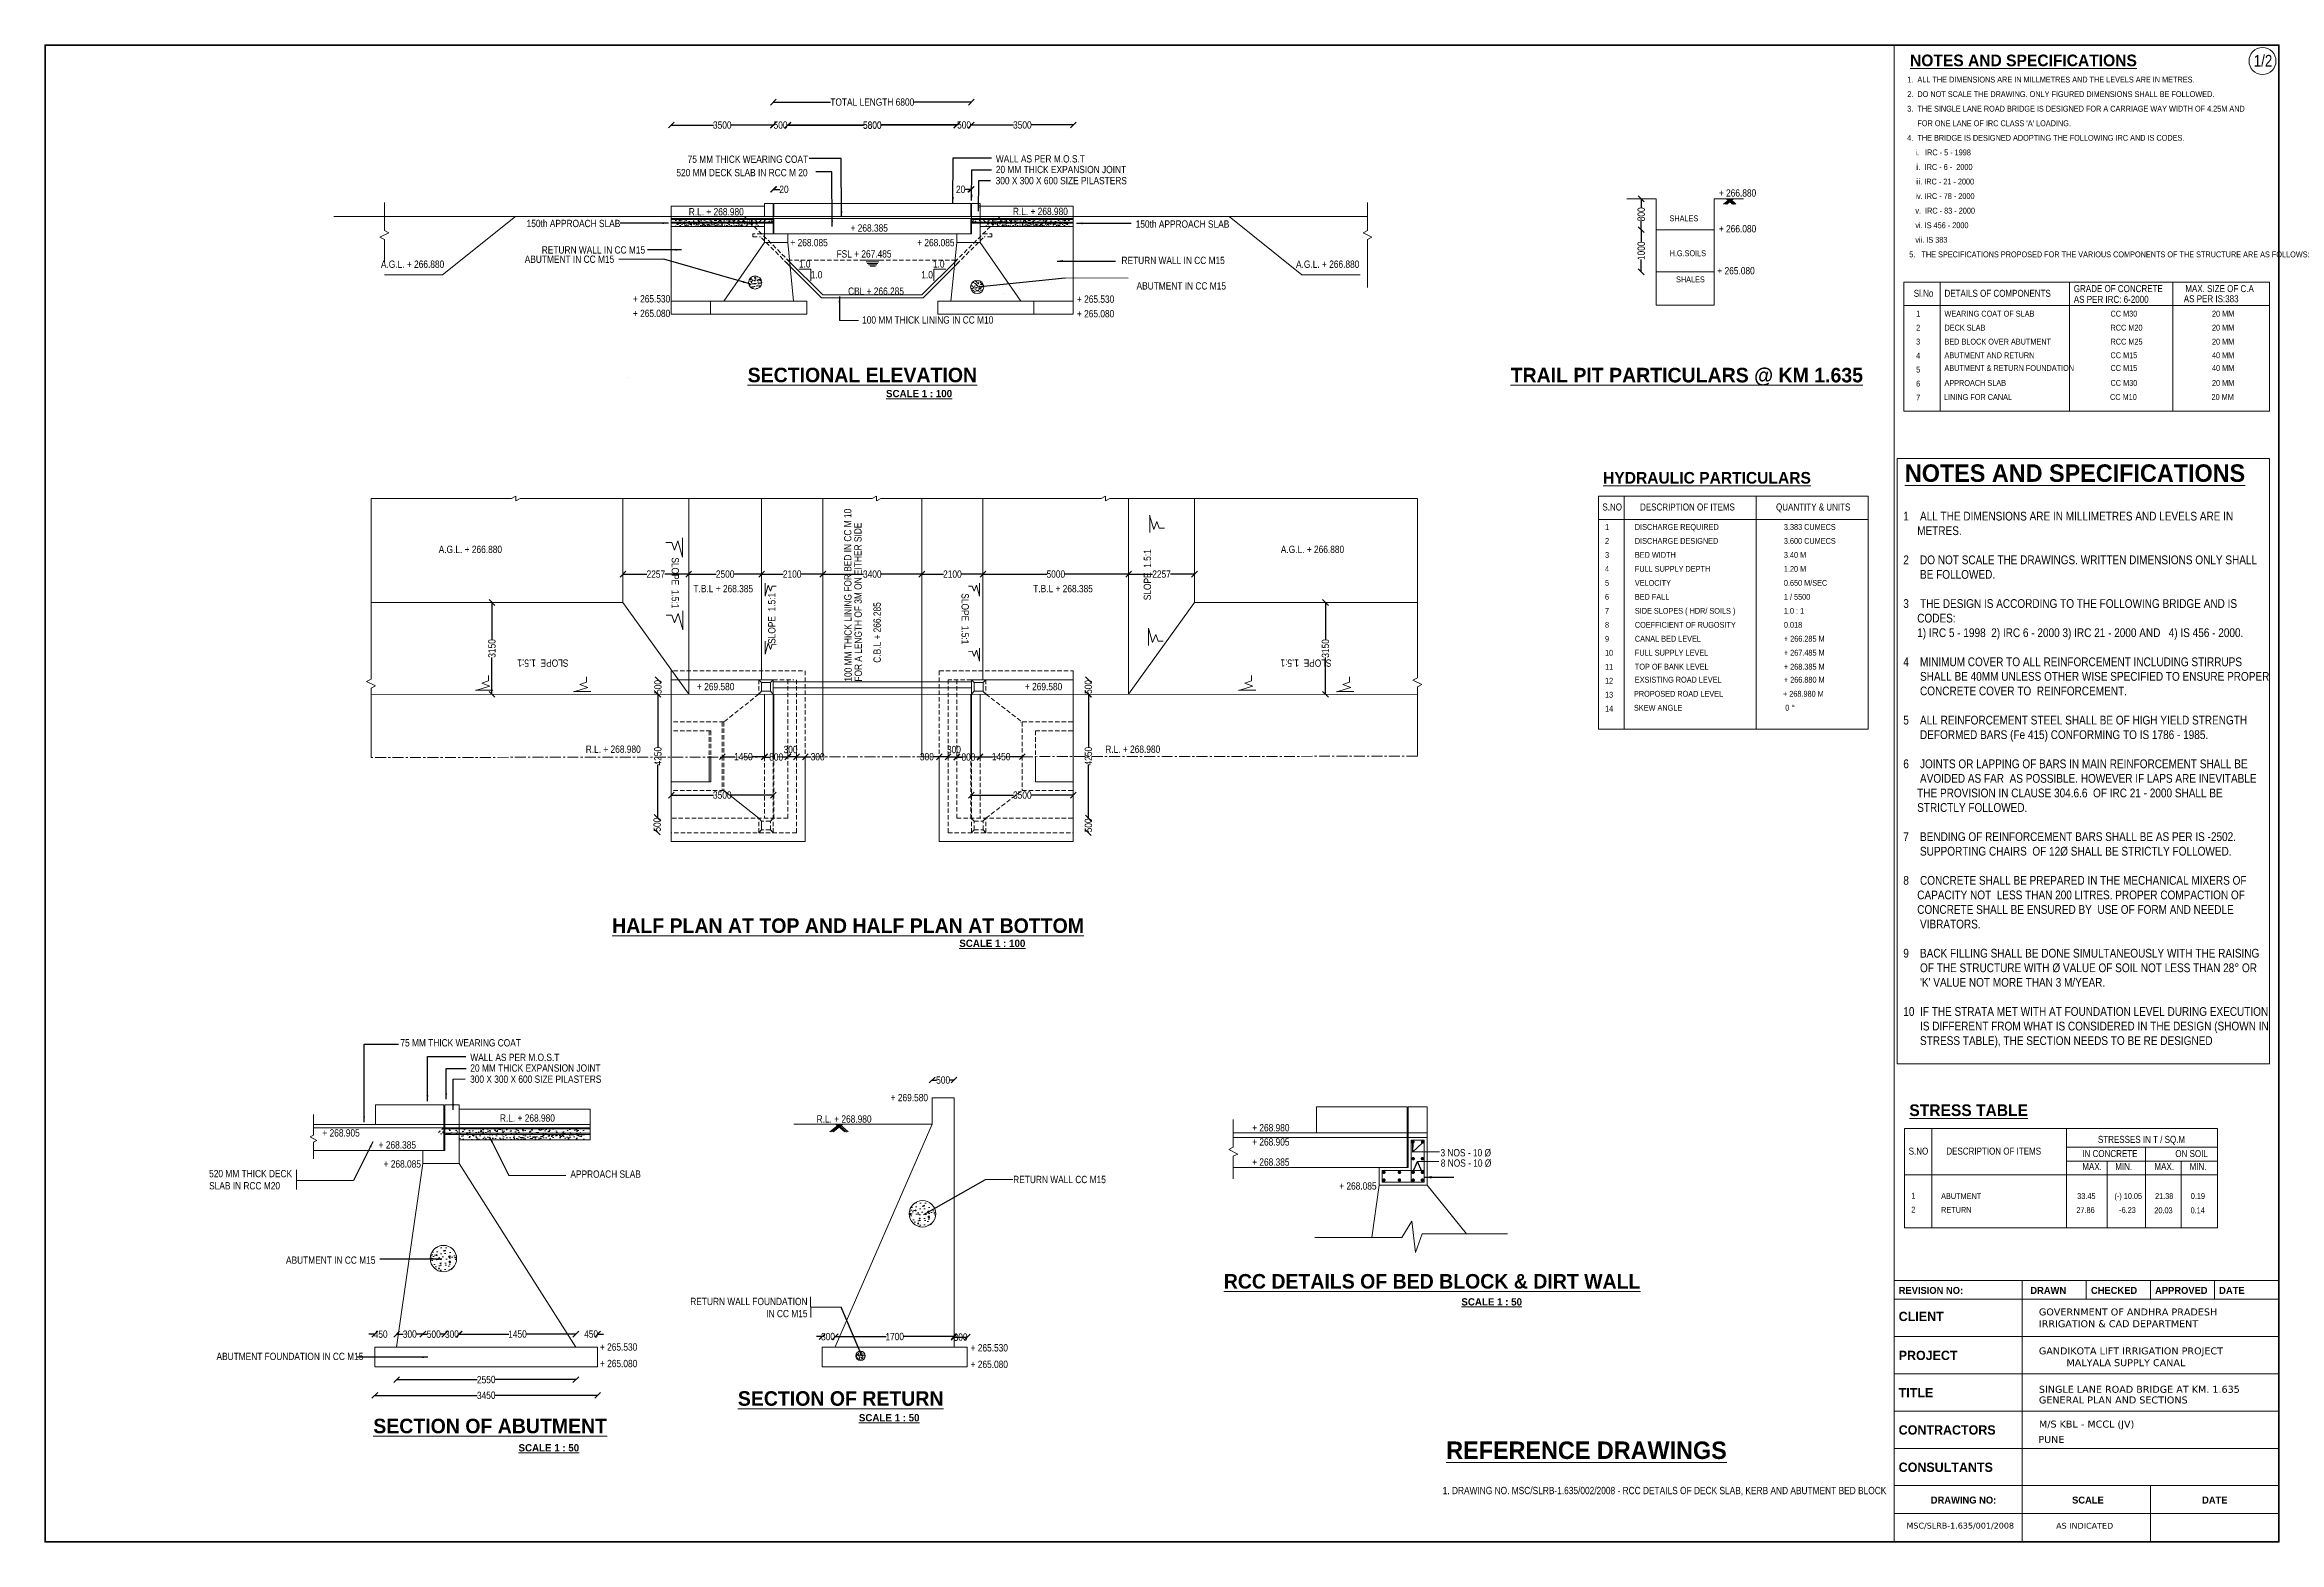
# Model space of a CAD drawing. Header units: millimetres. Extents: x 553933 to 630635, y 36219 to 87626.
import ezdxf
from ezdxf.enums import TextEntityAlignment as Align

# ---------------------------------------------------------------- set-up
doc = ezdxf.new("R2010")
doc.units = ezdxf.units.MM
doc.header["$LTSCALE"] = 300
doc.header["$MEASUREMENT"] = 0
doc.linetypes.add('CENTER', pattern=[2, 1.25, -0.25, 0.25, -0.25])
doc.linetypes.add('DASHED', pattern=[0.75, 0.5, -0.25])
doc.layers.add('abutment', color=7, linetype='Continuous')
doc.layers.add('MAIN', color=7, linetype='Continuous')
doc.styles.add('ARIAL NARROW', font='ARIALN.TTF', dxfattribs={"height": 250})
doc.styles.add('arn', font='ARIALN.TTF')
doc.styles.add('CITYBLUEPR', font='cityb___.ttf')
doc.styles.add('VERDANA', font='verdana.ttf')
doc.dimstyles.get("Standard").update_dxf_attribs({"dimtxt": 200, "dimasz": 200, "dimexe": 0.18, "dimexo": 0.0625, "dimgap": 0.09, "dimtad": 0, "dimdec": 0, "dimzin": 0, "dimdsep": 46, "dimtxsty": 'ARIAL NARROW', "dimcen": 0.0851, "dimdle": 0.1, "dimse1": 1, "dimse2": 1, "dimadec": 0, "dimazin": 0, "dimtfac": 1, "dimtdec": 0, "dimtofl": 0, "dimtmove": 0, "dimatfit": 3, "dimfxl": 1, "dimtolj": 1, "dimtzin": 0, "dimarcsym": 0})
doc.dimstyles.new('STANDARD$0', dxfattribs={"dimscale": 88.888889, "dimtxt": 0.02, "dimasz": 0.02, "dimexe": 0.05, "dimexo": 0.1, "dimgap": 0.002, "dimtad": 2, "dimdec": 0, "dimzin": 1, "dimdsep": 46, "dimtxsty": 'Standard', "dimcen": 0.09, "dimadec": 0, "dimazin": 0, "dimtfac": 1, "dimtdec": 4, "dimtofl": 0, "dimtmove": 0, "dimatfit": 3, "dimfxl": 1, "dimtolj": 1, "dimtzin": 1, "dimarcsym": 0})
doc.dimstyles.new('STANDARD$7', dxfattribs={"dimtxt": 2, "dimasz": 2, "dimexe": 1.25, "dimexo": 0.625, "dimtad": 1, "dimdec": 0, "dimlfac": 0.5, "dimdsep": 46, "dimtxsty": 'ARIAL NARROW', "dimcen": 2.5, "dimdle": 0.1, "dimse1": 1, "dimse2": 1, "dimadec": 0, "dimazin": 0, "dimtfac": 1, "dimtdec": 0, "dimtmove": 0, "dimatfit": 3, "dimfxl": 1, "dimtolj": 1, "dimtzin": 0, "dimarcsym": 0})

msp = doc.modelspace()

# ---------------------------------------------------------------- texts
at = {"color": 0, "lineweight": 9, "style": 'CITYBLUEPR'}
msp.add_text('%%UNOTES AND SPECIFICATIONS', height=600, dxfattribs=at).set_placement((617782.8, 72620.3))
at = {"color": 0, "lineweight": 9, "insert": (617728.7, 71593.2), "char_height": 300, "width": 12535.5, "attachment_point": 1, "style": 'arn'}
msp.add_mtext("\\pt12600;1    ALL THE DIMENSIONS ARE IN MILLIMETRES AND LEVELS ARE IN \\P     METRES.\\P\\ptz;\\P2    DO NOT SCALE THE DRAWINGS. WRITTEN DIMENSIONS ONLY SHALL \\P      BE FOLLOWED.\\P\\P3    THE DESIGN IS ACCORDING TO THE FOLLOWING BRIDGE AND IS \\P     CODES: \\P     1) IRC 5 - 1998  2) IRC 6 - 2000 3) IRC 21 - 2000 AND   4) IS 456 - 2000. \\P\\P4    MINIMUM COVER TO ALL REINFORCEMENT INCLUDING STIRRUPS \\P      SHALL BE 40MM UNLESS OTHER WISE SPECIFIED TO ENSURE PROPER\\P      CONCRETE COVER TO  REINFORCEMENT.\\P\\P5    ALL REINFORCEMENT STEEL SHALL BE OF HIGH YIELD STRENGTH \\P      DEFORMED BARS (Fe 415) CONFORMING TO IS 1786 - 1985.\\P\\P6    JOINTS OR LAPPING OF BARS IN MAIN REINFORCEMENT SHALL BE \\P      AVOIDED AS FAR  AS POSSIBLE. HOWEVER IF LAPS ARE INEVITABLE \\P     THE PROVISION IN CLAUSE 304.6.6  OF IRC 21 - 2000 SHALL BE \\P     STRICTLY FOLLOWED.\\P\\P7    BENDING OF REINFORCEMENT BARS SHALL BE AS PER IS -2502. \\P      SUPPORTING CHAIRS  OF 12Ø {\\fArial Narrow|b0|i0|c0|p32;SHALL BE STRICTLY FOLLOWED.\\P\\P}8    CONCRETE SHALL BE PREPARED IN THE MECHANICAL MIXERS OF \\P     CAPACITY NOT  LESS THAN 200 LITRES. PROPER COMPACTION OF \\P     CONCRETE SHALL BE ENSURED BY  USE OF FORM AND NEEDLE \\P      VIBRATORS.\\P\\P9    BACK FILLING SHALL BE DONE SIMULTANEOUSLY WITH THE RAISING\\P      OF THE STRUCTURE WITH Ø VALUE OF SOIL NOT LESS THAN 28° OR \\P      'K' VALUE NOT MORE THAN 3 M/YEAR.\\P\\P10  IF THE STRATA MET WITH AT FOUNDATION LEVEL DURING EXECUTION\\P      IS DIFFERENT FROM WHAT IS CONSIDERED IN THE DESIGN (SHOWN IN\\P      STRESS TABLE), THE SECTION NEEDS TO BE RE DESIGNED", dxfattribs=at)
at = {"color": 0, "lineweight": 9, "char_height": 250, "attachment_point": 7, "style": 'ARIAL NARROW'}
for s, insert in [('3 NOS - 10 %%C', (601842.4, 49457)), ('8 NOS - 10 %%C', (601853.4, 49102.9))]:
    msp.add_mtext(s, dxfattribs=dict(at, insert=insert))
at = {"layer": 'abutment', "color": 0, "lineweight": 9}
for s, height, style, p in [('%%UREFERENCE DRAWINGS', 600, 'CITYBLUEPR', (602041, 39079.7)), ('1. DRAWING NO. MSC/SLRB-1.635/002/2008 - RCC DETAILS OF DECK SLAB, KERB AND ABUTMENT BED BLOCK', 250, 'ARIAL NARROW', (601918.4, 37871.6))]:
    msp.add_text(s, height=height, dxfattribs=dict(at, style=style)).set_placement(p)
at = {"layer": 'MAIN', "color": 0, "lineweight": 9}
for s, height, style, p in [('%%UNOTES AND SPECIFICATIONS', 400, 'CITYBLUEPR', (617959, 86885.8)), ('1/2', 400, 'ARIAL NARROW', (629757.5, 86874.4)), ('75 MM THICK WEARING COAT', 250, 'ARIAL NARROW', (576001.1, 83570.2)), ('WALL AS PER M.O.S.T', 250, 'ARIAL NARROW', (586581.7, 83582.9)), ('520 MM DECK SLAB IN RCC M 20', 250, 'ARIAL NARROW', (575616.3, 83108.4)), ('300 X 300 X 600 SIZE PILASTERS', 250, 'ARIAL NARROW', (586573.9, 82834.5)), ('+ 266.880', 250, 'ARIAL NARROW', (611398.3, 82410.7)), ('R.L. + 268.980', 250, 'ARIAL NARROW', (576041.4, 81766.9)), ('+ 268.385', 250, 'ARIAL NARROW', (581593.1, 81208.6)), ('R.L. + 268.980', 250, 'ARIAL NARROW', (587166.1, 81777.9)), ('+ 266.080', 250, 'ARIAL NARROW', (611398.3, 81183.2)), ('+ 268.085', 250, 'ARIAL NARROW', (579529.8, 80707.7)), ('FSL + 267.485', 250, 'ARIAL NARROW', (581112.7, 80319.8)), ('+ 268.085', 250, 'ARIAL NARROW', (583880.2, 80707.9)), ('A.G.L. + 266.880', 250, 'ARIAL NARROW', (565473.1, 79965.9)), ('A.G.L. + 266.880', 250, 'ARIAL NARROW', (596884.6, 79965.9)), ('+ 265.080', 250, 'ARIAL NARROW', (611346.8, 79741.6)), ('+ 265.530', 250, 'ARIAL NARROW', (574123.1, 78778.4)), ('CBL + 266.285', 250, 'ARIAL NARROW', (581508.4, 79040.5)), ('+ 265.530', 250, 'ARIAL NARROW', (589363.6, 78767.4)), ('Sl.No     ', 240, 'ARIAL NARROW', (618088, 78971.6)), ('DETAILS OF COMPONENTS', 240, 'ARIAL NARROW', (619141.5, 78971.6)), ('AS PER IRC: 6-2000', 240, 'ARIAL NARROW', (623581.7, 78764.1)), ('GRADE OF CONCRETE', 240, 'ARIAL NARROW', (623581.7, 79133)), ('AS PER IS:383', 240, 'ARIAL NARROW', (627356.9, 78784.5)), ('MAX. SIZE OF C.A', 240, 'ARIAL NARROW', (627408.3, 79133)), ('+ 265.080', 250, 'ARIAL NARROW', (574123.1, 78278.4)), ('+ 265.080', 250, 'ARIAL NARROW', (589363.6, 78267.4)), ('1', 200, 'ARIAL NARROW', (618170, 78292.8)), ('WEARING COAT OF SLAB', 200, 'ARIAL NARROW', (619141.5, 78292.8)), ('CC M30', 200, 'ARIAL NARROW', (624841.5, 78292.8)), ('20 MM', 200, 'ARIAL NARROW', (628324.6, 78292.8)), ('3', 200, 'ARIAL NARROW', (618170, 77332.8)), ('2', 200, 'ARIAL NARROW', (618170, 77812.8)), ('DECK SLAB', 200, 'ARIAL NARROW', (619141.5, 77812.8)), ('BED BLOCK OVER ABUTMENT', 200, 'ARIAL NARROW', (619141.5, 77332.8)), ('RCC M20', 200, 'ARIAL NARROW', (624841.5, 77812.8)), ('RCC M25', 200, 'ARIAL NARROW', (624841.5, 77332.8)), ('20 MM', 200, 'ARIAL NARROW', (628324.6, 77812.8)), ('20 MM', 200, 'ARIAL NARROW', (628324.6, 77332.8)), ('4', 200, 'ARIAL NARROW', (618170, 76852.8)), ('ABUTMENT AND RETURN', 200, 'ARIAL NARROW', (619141.5, 76865.3)), ('CC M15', 200, 'ARIAL NARROW', (624841.5, 76865.3)), ('40 MM', 200, 'ARIAL NARROW', (628324.6, 76865.3)), ('5', 200, 'ARIAL NARROW', (618170, 76372.8)), ('6', 200, 'ARIAL NARROW', (618170, 75892.8)), ('ABUTMENT & RETURN FOUNDATION', 200, 'ARIAL NARROW', (619141.5, 76427.8)), ('APPROACH SLAB', 200, 'ARIAL NARROW', (619141.5, 75915.2)), ('CC M15', 200, 'ARIAL NARROW', (624841.5, 76427.8)), ('CC M30', 200, 'ARIAL NARROW', (624841.5, 75915.2)), ('40 MM', 200, 'ARIAL NARROW', (628324.6, 76427.8)), ('20 MM', 200, 'ARIAL NARROW', (628324.6, 75915.2)), ('7', 200, 'ARIAL NARROW', (618170, 75412.8)), ('LINING FOR CANAL', 200, 'ARIAL NARROW', (619125.5, 75432.8)), ('CC M10', 200, 'ARIAL NARROW', (624825.5, 75432.8)), ('20 MM', 200, 'ARIAL NARROW', (628308.5, 75432.8)), ('%%UHYDRAULIC PARTICULARS', 400, 'CITYBLUEPR', (607424.3, 72558.6)), ('S.NO', 240, 'ARIAL NARROW', (607400.8, 71636.4)), ('DESCRIPTION OF ITEMS', 240, 'ARIAL NARROW', (608694, 71636.4)), ('QUANTITY & UNITS', 240, 'ARIAL NARROW', (613360.9, 71636.4)), ('2', 200, 'ARIAL NARROW', (607490.5, 70492.1)), ('1', 200, 'ARIAL NARROW', (607490.5, 70972.1)), ('DISCHARGE REQUIRED', 200, 'ARIAL NARROW', (608514.7, 70972.1)), ('DISCHARGE DESIGNED', 200, 'ARIAL NARROW', (608514.7, 70492.1)), ('3.383 CUMECS', 200, 'ARIAL NARROW', (613629.9, 70972.1)), ('3.600 CUMECS', 200, 'ARIAL NARROW', (613629.9, 70492.1)), ('A.G.L. + 266.880', 250, 'ARIAL NARROW', (567458.1, 70177.9)), ('A.G.L. + 266.880', 250, 'ARIAL NARROW', (596363.1, 70177.9)), ('3', 200, 'ARIAL NARROW', (607490.5, 70012.1)), ('BED WIDTH', 200, 'ARIAL NARROW', (608514.7, 70012.1)), ('3.40 M', 200, 'ARIAL NARROW', (613629.9, 70012.1)), ('T.B.L + 268.385', 250, 'ARIAL NARROW', (576202.1, 68829.1)), ('T.B.L + 268.385', 250, 'ARIAL NARROW', (587864.6, 68829.1)), ('4', 200, 'ARIAL NARROW', (607490.5, 69532.1)), ('5', 200, 'ARIAL NARROW', (607490.5, 69052.1)), ('VELOCITY', 200, 'ARIAL NARROW', (608514.7, 69052.1)), ('FULL SUPPLY DEPTH', 200, 'ARIAL NARROW', (608514.7, 69532.1)), ('0.650 M/SEC', 200, 'ARIAL NARROW', (613629.9, 69052.1)), ('1.20 M', 200, 'ARIAL NARROW', (613629.9, 69532.1)), ('6', 200, 'ARIAL NARROW', (607490.5, 68572.1)), ('7', 200, 'ARIAL NARROW', (607490.5, 68092.1)), ('SIDE SLOPES ( HDR/ SOILS )', 200, 'ARIAL NARROW', (608514.7, 68092.1)), ('BED FALL', 200, 'ARIAL NARROW', (608514.7, 68572.1)), ('1 / 5500', 200, 'ARIAL NARROW', (613629.9, 68572.1)), ('1.0 : 1', 200, 'ARIAL NARROW', (613629.9, 68092.1)), ('8', 200, 'ARIAL NARROW', (607490.5, 67612.1)), ('COEFFICIENT OF RUGOSITY', 200, 'ARIAL NARROW', (608514.7, 67612.1)), ('0.018', 200, 'ARIAL NARROW', (613629.9, 67612.1)), ('9', 200, 'ARIAL NARROW', (607490.5, 67132.1)), ('10', 200, 'ARIAL NARROW', (607490.5, 66652.1)), ('CANAL BED LEVEL', 200, 'ARIAL NARROW', (608514.7, 67134.7)), ('FULL SUPPLY LEVEL', 200, 'ARIAL NARROW', (608514.7, 66654.7)), ('+ 266.285 M  ', 200, 'ARIAL NARROW', (613629.8, 67134.7)), ('+ 267.485 M  ', 200, 'ARIAL NARROW', (613629.8, 66654.7)), ('11', 200, 'ARIAL NARROW', (607490.5, 66172.1)), ('TOP OF BANK LEVEL', 200, 'ARIAL NARROW', (608514.7, 66174.7)), ('+ 268.385 M   ', 200, 'ARIAL NARROW', (613629.8, 66174.7)), ('12', 200, 'ARIAL NARROW', (607490.5, 65692.1)), ('13', 200, 'ARIAL NARROW', (607490.5, 65212.1)), ('PROPOSED ROAD LEVEL', 200, 'ARIAL NARROW', (608484.5, 65244.9)), ('EXSISTING ROAD LEVEL', 200, 'ARIAL NARROW', (608514.7, 65727.5)), ('+ 268.980 M', 200, 'ARIAL NARROW', (613599.7, 65244.9)), ('+ 266.880 M', 200, 'ARIAL NARROW', (613629.9, 65727.5)), ('14', 200, 'ARIAL NARROW', (607490.5, 64732.1)), ('SKEW ANGLE', 200, 'ARIAL NARROW', (608484.5, 64764.9)), ('0 %%D', 200, 'ARIAL NARROW', (613676, 64764.9)), ('R.L. + 268.980', 250, 'ARIAL NARROW', (572505.1, 63317.9)), ('R.L. + 268.980', 250, 'ARIAL NARROW', (590336.6, 63317.9)), ('75 MM THICK WEARING COAT', 250, 'ARIAL NARROW', (566141.9, 53239.8)), ('WALL AS PER M.O.S.T', 250, 'ARIAL NARROW', (568543.7, 52740.3)), ('300 X 300 X 600 SIZE PILASTERS', 250, 'ARIAL NARROW', (568535.9, 51991.9)), ('+ 269.580', 250, 'ARIAL NARROW', (582971.1, 51359)), ('R.L. + 268.980', 250, 'ARIAL NARROW', (569559.4, 50658.6)), ('R.L. + 268.980', 250, 'ARIAL NARROW', (580428.7, 50624.5)), ('%%USTRESS TABLE', 400, 'CITYBLUEPR', (617936.5, 50851.7)), ('+ 268.905', 250, 'ARIAL NARROW', (563465.6, 50147)), ('+ 268.385', 250, 'ARIAL NARROW', (565396.3, 49734.7)), ('+ 268.980', 250, 'ARIAL NARROW', (595378.5, 50324)), ('+ 268.905', 250, 'ARIAL NARROW', (595378.5, 49837.5)), ('       STRESSES IN T / SQ.M', 240, 'ARIAL NARROW', (623873.1, 49929.5)), ('+ 268.085', 250, 'ARIAL NARROW', (565566.2, 49082.4)), ('+ 268.385', 250, 'ARIAL NARROW', (595378.5, 49147)), ('S.NO', 240, 'ARIAL NARROW', (617913, 49527.3)), ('DESCRIPTION OF ITEMS', 240, 'ARIAL NARROW', (619206.2, 49527.3)), ('MAX.      MIN.          MAX.       MIN.', 240, 'ARIAL NARROW', (623873.1, 48998)), ('IN CONCRETE                 ON SOIL', 240, 'ARIAL NARROW', (623873.1, 49442.6)), ('+ 268.085', 250, 'ARIAL NARROW', (598367.2, 48325.4)), ('2', 200, 'ARIAL NARROW', (618002.6, 47539.9)), ('1', 200, 'ARIAL NARROW', (618002.6, 48019.9)), ('ABUTMENT', 200, 'ARIAL NARROW', (619026.8, 48001.9)), ('RETURN', 200, 'ARIAL NARROW', (619026.8, 47530.5)), ('27.86', 200, 'ARIAL NARROW', (623670.2, 47522.6)), ('33.45', 200, 'ARIAL NARROW', (623699.2, 48005.3)), ('(-) 10.05', 200, 'ARIAL NARROW', (624976.8, 48005.3)), ('-6.23', 200, 'ARIAL NARROW', (625137.8, 47522.6)), ('20.03', 200, 'ARIAL NARROW', (626346.5, 47514.8)), ('21.38', 200, 'ARIAL NARROW', (626369.7, 48005.3)), ('0.14', 200, 'ARIAL NARROW', (627590, 47514.8)), ('0.19', 200, 'ARIAL NARROW', (627596.2, 48005.3)), ('REVISION NO:', 240, 'CITYBLUEPR', (617570.4, 44745.2)), ('DRAWN', 240, 'CITYBLUEPR', (622088, 44745.2)), ('CHECKED', 240, 'CITYBLUEPR', (624170.4, 44745.2)), ('APPROVED', 240, 'CITYBLUEPR', (626370.4, 44745.2)), ('DATE', 240, 'CITYBLUEPR', (628570.4, 44745.2)), ('CLIENT', 320, 'CITYBLUEPR', (617570.4, 43813.5)), ('GOVERNMENT OF ANDHRA PRADESH', 240, 'VERDANA', (622382, 44006.7)), ('IRRIGATION & CAD DEPARTMENT', 240, 'VERDANA', (622382, 43602.2)), ('+ 265.530', 250, 'ARIAL NARROW', (572991.6, 42797.9)), ('+ 265.530', 250, 'ARIAL NARROW', (585714.7, 42770.5)), ('+ 265.080', 250, 'ARIAL NARROW', (572991.6, 42230.9)), ('+ 265.080', 250, 'ARIAL NARROW', (585714.7, 42203.5)), ('PROJECT', 320, 'CITYBLUEPR', (617570.4, 42476)), ('GANDIKOTA LIFT IRRIGATION PROJECT', 240, 'VERDANA', (622382, 42669.2)), ('MALYALA SUPPLY CANAL', 240, 'VERDANA', (623330.3, 42264.7)), ('TITLE', 320, 'CITYBLUEPR', (617570.4, 41196)), ('SINGLE LANE ROAD BRIDGE AT KM. 1.635', 240, 'VERDANA', (622382, 41351.9)), ('GENERAL PLAN AND SECTIONS', 240, 'VERDANA', (622382, 40984.7)), ('CONTRACTORS', 320, 'CITYBLUEPR', (617570.4, 39916)), ('M/S KBL - MCCL (JV)', 240, 'VERDANA', (622384.9, 40157.3)), ('PUNE', 240, 'VERDANA', (622364, 39629.7)), ('CONSULTANTS', 320, 'CITYBLUEPR', (617570.4, 38636)), ('DRAWING NO:', 240, 'CITYBLUEPR', (618673.4, 37548.9)), ('SCALE', 240, 'CITYBLUEPR', (623521.8, 37548.9)), ('DATE', 240, 'CITYBLUEPR', (627984, 37548.9)), ('MSC/SLRB-1.635/001/2008', 200, 'VERDANA', (617837.1, 36691.2)), ('AS INDICATED', 200, 'VERDANA', (622975.1, 36687))]:
    msp.add_text(s, height=height, dxfattribs=dict(at, style=style)).set_placement(p)
at = {"layer": 'MAIN', "color": 0, "lineweight": 9, "style": 'CITYBLUEPR'}
for s, height, p in [('%%uSECTIONAL ELEVATION', 500, (581999.8, 76037.6)), ('%%UTRAIL PIT PARTICULARS @ KM 1.635', 500, (610297.7, 76033.8)), ('%%uSCALE 1 : 100', 250, (583945.8, 75525)), ('%%uHALF PLAN AT TOP AND HALF PLAN AT BOTTOM', 500, (581509.2, 57136.6)), ('%%uSCALE 1 : 100', 250, (586460.3, 56654.5)), ('%%URCC DETAILS OF BED BLOCK & DIRT WALL', 500, (601555, 44928.3)), ('%%USCALE 1 : 50', 250, (603599.8, 44347.9)), ('%%uSECTION OF RETURN', 500, (581255, 40906)), ('%%USECTION OF ABUTMENT', 500, (569223.9, 39962)), ('%%USCALE 1 : 50', 250, (582919.8, 40371.2)), ('%%USCALE 1 : 50', 250, (571237.6, 39338.7))]:
    msp.add_text(s, height=height, dxfattribs=at).set_placement(p, align=Align.CENTER)
at = {"layer": 'MAIN', "color": 0, "lineweight": 9, "style": 'ARIAL NARROW'}
for s, rotation, p in [('100 MM THICK LINING FOR BED IN CC M 10', 90.154897, (581635.9, 65763)), ('FOR A LENGTH OF 3M ON EITHER SIDE', 90.154897, (581984.9, 65763)), ('C.B.L + 266.285', 90, (582631.2, 66410.8)), ('+ 269.580', 360, (576323.5, 65468)), ('+ 269.580', 360, (587578, 65468))]:
    msp.add_text(s, height=250, rotation=rotation, dxfattribs=at).set_placement(p)
at = {"layer": 'MAIN', "color": 0, "linetype": 'Continuous', "lineweight": 9, "insert": (617864.2, 86528.7), "char_height": 200, "width": 15776.667, "attachment_point": 1, "line_spacing_factor": 1.5, "style": 'CITYBLUEPR'}
msp.add_mtext("{\\fArial Narrow|b0|i0|c0|p34;1.  ALL THE DIMENSIONS ARE IN MILLMETRES AND THE LEVELS ARE IN METRES.\\P2.  DO NOT SCALE THE DRAWING. ONLY FIGURED DIMENSIONS SHALL BE FOLLOWED.\\P3.  THE SINGLE LANE ROAD BRIDGE IS DESIGNED FOR A CARRIAGE WAY WIDTH OF 4.25M AND\\P     FOR ONE LANE OF IRC CLASS 'A' LOADING.\\P4.  THE BRIDGE IS DESIGNED ADOPTING THE FOLLOWING IRC AND IS CODES.\\P    i.   IRC - 5 - 1998\\P    ii.  IRC - 6 -  2000\\P    iii. IRC - 21 - 2000\\P    iv. IRC - 78 - 2000\\P    v.  IRC - 83 - 2000\\P    vi. IS 456 - 2000\\P    vii. IS 383\\P 5.   THE SPECIFICATIONS PROPOSED FOR THE VARIOUS COMPONENTS OF THE STRUCTURE ARE AS FOLLOWS:}", dxfattribs=at)
at = {"layer": 'MAIN', "color": 0, "lineweight": 9, "style": 'ARIAL NARROW'}
for s, insert, char_height, attachment_point in [('20 MM THICK EXPANSION JOINT', (586580.8, 83339.8), 250, 4), ('150th APPROACH SLAB', (570476, 81487.5), 250, 4), ('150th APPROACH SLAB', (591380.1, 81467.1), 250, 4), ('\\PSHALES', (609703.9, 81830.5), 200, 4), ('RETURN WALL IN CC M15', (570995.3, 80579.1), 250, 4), ('H.G.SOILS', (609706.9, 80465.1), 200, 4), ('ABUTMENT IN CC M15', (573480.5, 80260.5), 250, 6), ('1.0', (580219.3, 80099.2), 250, 6), ('1.0', (580626.3, 79726.7), 250, 6), ('1.0', (584421.3, 79726.7), 250, 6), ('1.0', (584819.8, 80099.2), 250, 6), ('RETURN WALL IN CC M15', (590892.7, 80220.4), 250, 4), ('ABUTMENT IN CC M15', (594480.7, 79344.3), 250, 6), ('SHALES', (609928.4, 79567.6), 200, 4), ('100 MM THICK LINING IN CC M10', (581991.5, 78175.6), 250, 4), ('20 MM THICK EXPANSION JOINT', (568542.8, 52497.2), 250, 4), ('520 MM THICK DECK\\PSLAB IN RCC M20', (559577.5, 48664.7), 250, 4), ('APPROACH SLAB', (571977, 48856.8), 250, 4), ('RETURN WALL CC M15', (590357.7, 48671.8), 250, 6), ('ABUTMENT IN CC M15', (562215.1, 45904), 250, 4), ('RETURN WALL FOUNDATION \\PIN CC M15', (580116.6, 44276.5), 250, 6), ('ABUTMENT FOUNDATION IN CC M15', (559830.7, 42599.8), 250, 4)]:
    msp.add_mtext(s, dxfattribs=dict(at, insert=insert, char_height=char_height, attachment_point=attachment_point))
at = {"layer": 'MAIN', "color": 0, "lineweight": 9, "char_height": 250, "attachment_point": 4, "style": 'ARIAL NARROW'}
for insert, rotation in [((575577, 70027.8), 270), ((591783.5, 68556.2), 90), ((578892.6, 67057.6), 90), ((585525.9, 68794.4), 270), ((571909.8, 66399.5), 180), ((598100.8, 66399.5), 180)]:
    msp.add_mtext('SLOPE  1.5:1', dxfattribs=dict(at, insert=insert, rotation=rotation))

# ---------------------------------------------------------------- blocks, each defined once
blk = doc.blocks.new('_Oblique')
at = {"color": 0, "linetype": 'ByBlock', "lineweight": -2}
blk.add_line((-0.5, -0.5), (0.5, 0.5), dxfattribs=at)
blk = doc.blocks.new('*D2')
at = {"layer": 'Defpoints', "color": 0, "linetype": 'ByBlock', "lineweight": 9, "transparency": 16777216}
for p in [(609250, 82332), (608733, 81274), (609250, 81274)]:
    blk.add_point(p, dxfattribs=at)
at = {"layer": 'MAIN', "color": 0, "linetype": 'ByBlock', "lineweight": -2, "transparency": 16777216}
for p, q in [((608733, 82332), (608733, 82029)), ((608733, 81274), (608733, 81577))]:
    blk.add_line(p, q, dxfattribs=at)
at = {"layer": 'MAIN', "color": 0, "linetype": 'ByBlock', "lineweight": -2, "transparency": 16777216, "xscale": 200, "yscale": 200, "zscale": 200}
for p, rotation in [((608733, 82332), 90), ((608733, 81274), 270)]:
    blk.add_blockref('_Oblique', p, dxfattribs=dict(at, rotation=rotation))
at = {"layer": 'MAIN', "color": 0, "linetype": 'ByBlock', "lineweight": 9, "transparency": 16777216, "insert": (608733, 81803), "char_height": 250, "attachment_point": 5, "rotation": 90, "style": 'ARIAL NARROW'}
blk.add_mtext('\\A1;800', dxfattribs=at)
blk = doc.blocks.new('*D3')
at = {"layer": 'Defpoints', "color": 0, "linetype": 'ByBlock', "lineweight": 9, "transparency": 16777216}
for p in [(609242, 81274), (608733, 79829), (609242, 79829)]:
    blk.add_point(p, dxfattribs=at)
at = {"layer": 'MAIN', "color": 0, "linetype": 'ByBlock', "lineweight": -2, "transparency": 16777216}
for p, q in [((608733, 81274), (608733, 80847)), ((608733, 79828), (608733, 80255))]:
    blk.add_line(p, q, dxfattribs=at)
at = {"layer": 'MAIN', "color": 0, "linetype": 'ByBlock', "lineweight": -2, "transparency": 16777216, "xscale": 200, "yscale": 200, "zscale": 200}
for p, rotation in [((608733, 81274), 90), ((608733, 79829), 270)]:
    blk.add_blockref('_Oblique', p, dxfattribs=dict(at, rotation=rotation))
at = {"layer": 'MAIN', "color": 0, "linetype": 'ByBlock', "lineweight": 9, "transparency": 16777216, "insert": (608733, 80551), "char_height": 250, "attachment_point": 5, "rotation": 90, "style": 'ARIAL NARROW'}
blk.add_mtext('\\A1;1000', dxfattribs=at)
blk = doc.blocks.new('*D4')
at = {"layer": 'Defpoints', "color": 0, "linetype": 'ByBlock', "lineweight": 9, "transparency": 16777216}
for p in [(580640, 69452), (584040, 69452), (584040, 69452)]:
    blk.add_point(p, dxfattribs=at)
at = {"layer": 'MAIN', "color": 0, "linetype": 'ByBlock', "lineweight": -2, "transparency": 16777216}
for p, q in [((580640, 69452), (582034, 69452)), ((584040, 69452), (582646, 69452))]:
    blk.add_line(p, q, dxfattribs=at)
at = {"layer": 'MAIN', "color": 0, "linetype": 'ByBlock', "lineweight": -2, "transparency": 16777216, "xscale": 200, "yscale": 200, "zscale": 200, "rotation": 180}
blk.add_blockref('_Oblique', (580640, 69452), dxfattribs=at)
at = {"layer": 'MAIN', "color": 0, "linetype": 'ByBlock', "lineweight": -2, "transparency": 16777216, "xscale": 200, "yscale": 200, "zscale": 200}
blk.add_blockref('_Oblique', (584040, 69452), dxfattribs=at)
at = {"layer": 'MAIN', "color": 0, "linetype": 'ByBlock', "lineweight": 9, "transparency": 16777216, "insert": (582340, 69452), "char_height": 250, "attachment_point": 5, "style": 'ARIAL NARROW'}
blk.add_mtext('\\A1;3400', dxfattribs=at)
blk = doc.blocks.new('*D5')
at = {"layer": 'Defpoints', "color": 0, "linetype": 'ByBlock', "lineweight": 9, "transparency": 16777216}
for p in [(591140, 77726), (586140, 69452), (591140, 69452)]:
    blk.add_point(p, dxfattribs=at)
at = {"layer": 'MAIN', "color": 0, "linetype": 'ByBlock', "lineweight": -2, "transparency": 16777216}
for p, q in [((586140, 69452), (588334, 69452)), ((591140, 69452), (588946, 69452))]:
    blk.add_line(p, q, dxfattribs=at)
at = {"layer": 'MAIN', "color": 0, "linetype": 'ByBlock', "lineweight": -2, "transparency": 16777216, "xscale": 200, "yscale": 200, "zscale": 200, "rotation": 180}
blk.add_blockref('_Oblique', (586140, 69452), dxfattribs=at)
at = {"layer": 'MAIN', "color": 0, "linetype": 'ByBlock', "lineweight": -2, "transparency": 16777216, "xscale": 200, "yscale": 200, "zscale": 200}
blk.add_blockref('_Oblique', (591140, 69452), dxfattribs=at)
at = {"layer": 'MAIN', "color": 0, "linetype": 'ByBlock', "lineweight": 9, "transparency": 16777216, "insert": (588640, 69452), "char_height": 250, "attachment_point": 5, "style": 'ARIAL NARROW'}
blk.add_mtext('\\A1;5000', dxfattribs=at)
blk = doc.blocks.new('*D6')
at = {"layer": 'Defpoints', "color": 0, "linetype": 'ByBlock', "lineweight": 9, "transparency": 16777216}
for p in [(585740, 63202), (589240, 63202), (585740, 61867)]:
    blk.add_point(p, dxfattribs=at)
at = {"layer": 'MAIN', "color": 0, "linetype": 'ByBlock', "lineweight": -2, "transparency": 16777216}
for p, q in [((585740, 61867), (587185, 61867)), ((589240, 61867), (587796, 61867))]:
    blk.add_line(p, q, dxfattribs=at)
at = {"layer": 'MAIN', "color": 0, "linetype": 'ByBlock', "lineweight": -2, "transparency": 16777216, "xscale": 200, "yscale": 200, "zscale": 200, "rotation": 180}
blk.add_blockref('_Oblique', (585740, 61867), dxfattribs=at)
at = {"layer": 'MAIN', "color": 0, "linetype": 'ByBlock', "lineweight": -2, "transparency": 16777216, "xscale": 200, "yscale": 200, "zscale": 200}
blk.add_blockref('_Oblique', (589240, 61867), dxfattribs=at)
at = {"layer": 'MAIN', "color": 0, "linetype": 'ByBlock', "lineweight": 9, "transparency": 16777216, "insert": (587490, 61867), "char_height": 250, "attachment_point": 5, "style": 'ARIAL NARROW'}
blk.add_mtext('\\A1;3500', dxfattribs=at)
blk = doc.blocks.new('*D8')
at = {"layer": 'Defpoints', "color": 0, "linetype": 'ByBlock', "lineweight": 9, "transparency": 16777216}
for p in [(590116, 65328), (589759, 61078), (590116, 61078)]:
    blk.add_point(p, dxfattribs=at)
at = {"layer": 'MAIN', "color": 0, "linetype": 'ByBlock', "lineweight": -2, "transparency": 16777216}
for p, q in [((589759, 65329), (589759, 63513)), ((589759, 61078), (589759, 62894))]:
    blk.add_line(p, q, dxfattribs=at)
at = {"layer": 'MAIN', "color": 0, "linetype": 'ByBlock', "lineweight": -2, "transparency": 16777216, "xscale": 200, "yscale": 200, "zscale": 200}
for p, rotation in [((589759, 65328), 90), ((589759, 61078), 270)]:
    blk.add_blockref('_Oblique', p, dxfattribs=dict(at, rotation=rotation))
at = {"layer": 'MAIN', "color": 0, "linetype": 'ByBlock', "lineweight": 9, "transparency": 16777216, "insert": (589759, 63203), "char_height": 250, "attachment_point": 5, "rotation": 90, "style": 'ARIAL NARROW'}
blk.add_mtext('\\A1;4250', dxfattribs=at)
blk = doc.blocks.new('*D9')
at = {"color": 0, "linetype": 'DASHED', "lineweight": -2, "transparency": 16777216}
for p, q in [((589758, 61079), (589758, 61055)), ((589758, 60578), (589758, 60602))]:
    blk.add_line(p, q, dxfattribs=at)
at = {"layer": 'Defpoints', "color": 0, "linetype": 'DASHED', "lineweight": 9, "transparency": 16777216}
for p in [(588600, 61078), (588600, 60579), (589758, 60579)]:
    blk.add_point(p, dxfattribs=at)
at = {"color": 0, "linetype": 'DASHED', "lineweight": -2, "transparency": 16777216, "xscale": 200, "yscale": 200, "zscale": 200}
for p, rotation in [((589758, 61078), 90), ((589758, 60579), 270)]:
    blk.add_blockref('_Oblique', p, dxfattribs=dict(at, rotation=rotation))
at = {"color": 0, "linetype": 'DASHED', "lineweight": 9, "transparency": 16777216, "insert": (589758, 60828), "char_height": 250, "attachment_point": 5, "rotation": 90, "style": 'ARIAL NARROW'}
blk.add_mtext('\\A1;500', dxfattribs=at)
blk = doc.blocks.new('*D7')
at = {"layer": 'Defpoints', "color": 0, "linetype": 'ByBlock', "lineweight": 9, "transparency": 16777216}
for p in [(588600, 65829), (588600, 65329), (589758, 65329)]:
    blk.add_point(p, dxfattribs=at)
at = {"layer": 'MAIN', "color": 0, "linetype": 'ByBlock', "lineweight": -2, "transparency": 16777216}
for p, q in [((589758, 65829), (589758, 65805)), ((589758, 65329), (589758, 65353))]:
    blk.add_line(p, q, dxfattribs=at)
at = {"layer": 'MAIN', "color": 0, "linetype": 'ByBlock', "lineweight": -2, "transparency": 16777216, "xscale": 200, "yscale": 200, "zscale": 200}
for p, rotation in [((589758, 65829), 90), ((589758, 65329), 270)]:
    blk.add_blockref('_Oblique', p, dxfattribs=dict(at, rotation=rotation))
at = {"layer": 'MAIN', "color": 0, "linetype": 'ByBlock', "lineweight": 9, "transparency": 16777216, "insert": (589758, 65579), "char_height": 250, "attachment_point": 5, "rotation": 90, "style": 'ARIAL NARROW'}
blk.add_mtext('\\A1;500', dxfattribs=at)
blk = doc.blocks.new('*D10')
at = {"layer": 'Defpoints', "color": 0, "linetype": 'ByBlock', "lineweight": 9, "transparency": 16777216}
for p in [(565264, 42241), (572914, 42241), (572914, 41264)]:
    blk.add_point(p, dxfattribs=at)
at = {"layer": 'MAIN', "color": 0, "linetype": 'ByBlock', "lineweight": -2, "transparency": 16777216}
for p, q in [((565263, 41264), (568783, 41264)), ((572914, 41264), (569394, 41264))]:
    blk.add_line(p, q, dxfattribs=at)
at = {"layer": 'MAIN', "color": 0, "linetype": 'ByBlock', "lineweight": -2, "transparency": 16777216, "xscale": 200, "yscale": 200, "zscale": 200, "rotation": 180}
blk.add_blockref('_Oblique', (565264, 41264), dxfattribs=at)
at = {"layer": 'MAIN', "color": 0, "linetype": 'ByBlock', "lineweight": -2, "transparency": 16777216, "xscale": 200, "yscale": 200, "zscale": 200}
blk.add_blockref('_Oblique', (572914, 41264), dxfattribs=at)
at = {"layer": 'MAIN', "color": 0, "linetype": 'ByBlock', "lineweight": 9, "transparency": 16777216, "insert": (569089, 41264), "char_height": 250, "attachment_point": 5, "rotation": 1, "style": 'ARIAL NARROW'}
blk.add_mtext('\\A1;3450', dxfattribs=at)
blk = doc.blocks.new('*D11')
at = {"layer": 'Defpoints', "color": 0, "linetype": 'ByBlock', "lineweight": 9, "transparency": 16777216}
for p in [(566014, 42916), (572164, 42916), (572164, 41802)]:
    blk.add_point(p, dxfattribs=at)
at = {"layer": 'MAIN', "color": 0, "linetype": 'ByBlock', "lineweight": -2, "transparency": 16777216}
for p, q in [((566013, 41802), (568781, 41802)), ((572164, 41802), (569396, 41802))]:
    blk.add_line(p, q, dxfattribs=at)
at = {"layer": 'MAIN', "color": 0, "linetype": 'ByBlock', "lineweight": -2, "transparency": 16777216, "xscale": 200, "yscale": 200, "zscale": 200, "rotation": 180}
blk.add_blockref('_Oblique', (566014, 41802), dxfattribs=at)
at = {"layer": 'MAIN', "color": 0, "linetype": 'ByBlock', "lineweight": -2, "transparency": 16777216, "xscale": 200, "yscale": 200, "zscale": 200}
blk.add_blockref('_Oblique', (572164, 41802), dxfattribs=at)
at = {"layer": 'MAIN', "color": 0, "linetype": 'ByBlock', "lineweight": 9, "transparency": 16777216, "insert": (569089, 41802), "char_height": 250, "attachment_point": 5, "rotation": 1, "style": 'ARIAL NARROW'}
blk.add_mtext('\\A1;2550', dxfattribs=at)
blk = doc.blocks.new('*D12')
at = {"layer": 'Defpoints', "color": 0, "linetype": 'ByBlock', "lineweight": 9, "transparency": 16777216}
for p in [(566014, 43361), (565264, 42916), (566014, 42916)]:
    blk.add_point(p, dxfattribs=at)
at = {"layer": 'MAIN', "color": 0, "linetype": 'ByBlock', "lineweight": -2, "transparency": 16777216}
for p, q in [((565264, 43361), (565064, 43361)), ((566014, 43361), (566214, 43361))]:
    blk.add_line(p, q, dxfattribs=at)
at = {"layer": 'MAIN', "color": 0, "linetype": 'ByBlock', "lineweight": -2, "transparency": 16777216, "xscale": 200, "yscale": 200, "zscale": 200}
blk.add_blockref('_Oblique', (565264, 43361), dxfattribs=at)
at = {"layer": 'MAIN', "color": 0, "linetype": 'ByBlock', "lineweight": -2, "transparency": 16777216, "xscale": 200, "yscale": 200, "zscale": 200, "rotation": 180}
blk.add_blockref('_Oblique', (566014, 43361), dxfattribs=at)
at = {"layer": 'MAIN', "color": 0, "linetype": 'ByBlock', "lineweight": 9, "transparency": 16777216, "insert": (565464, 43361), "char_height": 250, "attachment_point": 5, "rotation": 1, "style": 'ARIAL NARROW'}
blk.add_mtext('\\A1;450', dxfattribs=at)
blk = doc.blocks.new('*D13')
at = {"layer": 'Defpoints', "color": 0, "linetype": 'ByBlock', "lineweight": 9, "transparency": 16777216}
for p in [(566914, 49216), (566914, 43365), (566014, 42916)]:
    blk.add_point(p, dxfattribs=at)
at = {"layer": 'MAIN', "color": 0, "linetype": 'ByBlock', "lineweight": -2, "transparency": 16777216}
for p, q in [((566013, 43365), (566237, 43365)), ((566914, 43365), (566690, 43365))]:
    blk.add_line(p, q, dxfattribs=at)
at = {"layer": 'MAIN', "color": 0, "linetype": 'ByBlock', "lineweight": -2, "transparency": 16777216, "xscale": 200, "yscale": 200, "zscale": 200, "rotation": 180}
blk.add_blockref('_Oblique', (566014, 43365), dxfattribs=at)
at = {"layer": 'MAIN', "color": 0, "linetype": 'ByBlock', "lineweight": -2, "transparency": 16777216, "xscale": 200, "yscale": 200, "zscale": 200}
blk.add_blockref('_Oblique', (566914, 43365), dxfattribs=at)
at = {"layer": 'MAIN', "color": 0, "linetype": 'ByBlock', "lineweight": 9, "transparency": 16777216, "insert": (566464, 43365), "char_height": 250, "attachment_point": 5, "rotation": 1, "style": 'ARIAL NARROW'}
blk.add_mtext('\\A1;300', dxfattribs=at)
blk = doc.blocks.new('*D14')
at = {"layer": 'Defpoints', "color": 0, "linetype": 'ByBlock', "lineweight": 9, "transparency": 16777216}
for p in [(566914, 49216), (567663, 49666), (567663, 43362)]:
    blk.add_point(p, dxfattribs=at)
at = {"layer": 'MAIN', "color": 0, "linetype": 'ByBlock', "lineweight": -2, "transparency": 16777216}
for p, q in [((566913, 43362), (567062, 43362)), ((567663, 43362), (567515, 43362))]:
    blk.add_line(p, q, dxfattribs=at)
at = {"layer": 'MAIN', "color": 0, "linetype": 'ByBlock', "lineweight": -2, "transparency": 16777216, "xscale": 200, "yscale": 200, "zscale": 200, "rotation": 180}
blk.add_blockref('_Oblique', (566914, 43362), dxfattribs=at)
at = {"layer": 'MAIN', "color": 0, "linetype": 'ByBlock', "lineweight": -2, "transparency": 16777216, "xscale": 200, "yscale": 200, "zscale": 200}
blk.add_blockref('_Oblique', (567663, 43362), dxfattribs=at)
at = {"layer": 'MAIN', "color": 0, "linetype": 'ByBlock', "lineweight": 9, "transparency": 16777216, "insert": (567288, 43362), "char_height": 250, "attachment_point": 5, "rotation": 1, "style": 'ARIAL NARROW'}
blk.add_mtext('\\A1;500', dxfattribs=at)
blk = doc.blocks.new('*D15')
at = {"layer": 'Defpoints', "color": 0, "linetype": 'ByBlock', "lineweight": 9, "transparency": 16777216}
for p in [(567663, 49666), (568158, 49216), (568158, 43363)]:
    blk.add_point(p, dxfattribs=at)
at = {"layer": 'MAIN', "color": 0, "linetype": 'ByBlock', "lineweight": -2, "transparency": 16777216}
for p, q in [((567663, 43363), (567684, 43363)), ((568158, 43363), (568137, 43363))]:
    blk.add_line(p, q, dxfattribs=at)
at = {"layer": 'MAIN', "color": 0, "linetype": 'ByBlock', "lineweight": -2, "transparency": 16777216, "xscale": 200, "yscale": 200, "zscale": 200, "rotation": 180}
blk.add_blockref('_Oblique', (567663, 43363), dxfattribs=at)
at = {"layer": 'MAIN', "color": 0, "linetype": 'ByBlock', "lineweight": -2, "transparency": 16777216, "xscale": 200, "yscale": 200, "zscale": 200}
blk.add_blockref('_Oblique', (568158, 43363), dxfattribs=at)
at = {"layer": 'MAIN', "color": 0, "linetype": 'ByBlock', "lineweight": 9, "transparency": 16777216, "insert": (567911, 43363), "char_height": 250, "attachment_point": 5, "rotation": 1, "style": 'ARIAL NARROW'}
blk.add_mtext('\\A1;300', dxfattribs=at)
blk = doc.blocks.new('*D16')
at = {"layer": 'Defpoints', "color": 0, "linetype": 'ByBlock', "lineweight": 9, "transparency": 16777216}
for p in [(568157, 49216), (572164, 43366), (572164, 42916)]:
    blk.add_point(p, dxfattribs=at)
at = {"layer": 'MAIN', "color": 0, "linetype": 'ByBlock', "lineweight": -2, "transparency": 16777216}
for p, q in [((568157, 43366), (569864, 43366)), ((572164, 43366), (570457, 43366))]:
    blk.add_line(p, q, dxfattribs=at)
at = {"layer": 'MAIN', "color": 0, "linetype": 'ByBlock', "lineweight": -2, "transparency": 16777216, "xscale": 200, "yscale": 200, "zscale": 200, "rotation": 180}
blk.add_blockref('_Oblique', (568157, 43366), dxfattribs=at)
at = {"layer": 'MAIN', "color": 0, "linetype": 'ByBlock', "lineweight": -2, "transparency": 16777216, "xscale": 200, "yscale": 200, "zscale": 200}
blk.add_blockref('_Oblique', (572164, 43366), dxfattribs=at)
at = {"layer": 'MAIN', "color": 0, "linetype": 'ByBlock', "lineweight": 9, "transparency": 16777216, "insert": (570161, 43366), "char_height": 250, "attachment_point": 5, "rotation": 1, "style": 'ARIAL NARROW'}
blk.add_mtext('\\A1;1450', dxfattribs=at)
blk = doc.blocks.new('*D17')
at = {"layer": 'Defpoints', "color": 0, "linetype": 'ByBlock', "lineweight": 9, "transparency": 16777216}
for p in [(572914, 43366), (572164, 42916), (572914, 42916)]:
    blk.add_point(p, dxfattribs=at)
at = {"layer": 'MAIN', "color": 0, "linetype": 'ByBlock', "lineweight": -2, "transparency": 16777216}
for p, q in [((572164, 43366), (571964, 43366)), ((572914, 43366), (573114, 43366))]:
    blk.add_line(p, q, dxfattribs=at)
at = {"layer": 'MAIN', "color": 0, "linetype": 'ByBlock', "lineweight": -2, "transparency": 16777216, "xscale": 200, "yscale": 200, "zscale": 200}
blk.add_blockref('_Oblique', (572164, 43366), dxfattribs=at)
at = {"layer": 'MAIN', "color": 0, "linetype": 'ByBlock', "lineweight": -2, "transparency": 16777216, "xscale": 200, "yscale": 200, "zscale": 200, "rotation": 180}
blk.add_blockref('_Oblique', (572914, 43366), dxfattribs=at)
at = {"layer": 'MAIN', "color": 0, "linetype": 'ByBlock', "lineweight": 9, "transparency": 16777216, "insert": (572689, 43366), "char_height": 250, "attachment_point": 5, "rotation": 1, "style": 'ARIAL NARROW'}
blk.add_mtext('\\A1;450', dxfattribs=at)
blk = doc.blocks.new('*D18')
at = {"layer": 'Defpoints', "color": 0, "linetype": 'ByBlock', "lineweight": 9, "transparency": 16777216}
for p in [(584397, 51498), (585147, 52086), (585147, 51498)]:
    blk.add_point(p, dxfattribs=at)
at = {"layer": 'MAIN', "color": 0, "linetype": 'ByBlock', "lineweight": -2, "transparency": 16777216}
for p, q in [((584397, 52086), (584546, 52086)), ((585147, 52086), (584998, 52086))]:
    blk.add_line(p, q, dxfattribs=at)
at = {"layer": 'MAIN', "color": 0, "linetype": 'ByBlock', "lineweight": -2, "transparency": 16777216, "xscale": 200, "yscale": 200, "zscale": 200, "rotation": 180}
blk.add_blockref('_Oblique', (584397, 52086), dxfattribs=at)
at = {"layer": 'MAIN', "color": 0, "linetype": 'ByBlock', "lineweight": -2, "transparency": 16777216, "xscale": 200, "yscale": 200, "zscale": 200}
blk.add_blockref('_Oblique', (585147, 52086), dxfattribs=at)
at = {"layer": 'MAIN', "color": 0, "linetype": 'ByBlock', "lineweight": 9, "transparency": 16777216, "insert": (584772, 52086), "char_height": 250, "attachment_point": 5, "rotation": 1, "style": 'ARIAL NARROW'}
blk.add_mtext('\\A1;500', dxfattribs=at)
blk = doc.blocks.new('*D19')
at = {"layer": 'Defpoints', "color": 0, "linetype": 'ByBlock', "lineweight": 9, "transparency": 16777216}
for p in [(581071, 43279), (580621, 42916), (581071, 42916)]:
    blk.add_point(p, dxfattribs=at)
at = {"layer": 'MAIN', "color": 0, "linetype": 'ByBlock', "lineweight": -2, "transparency": 16777216}
for p, q in [((580621, 43279), (580421, 43279)), ((581071, 43279), (581271, 43279))]:
    blk.add_line(p, q, dxfattribs=at)
at = {"layer": 'MAIN', "color": 0, "linetype": 'ByBlock', "lineweight": -2, "transparency": 16777216, "xscale": 200, "yscale": 200, "zscale": 200}
blk.add_blockref('_Oblique', (580621, 43279), dxfattribs=at)
at = {"layer": 'MAIN', "color": 0, "linetype": 'ByBlock', "lineweight": -2, "transparency": 16777216, "xscale": 200, "yscale": 200, "zscale": 200, "rotation": 180}
blk.add_blockref('_Oblique', (581071, 43279), dxfattribs=at)
at = {"layer": 'MAIN', "color": 0, "linetype": 'ByBlock', "lineweight": 9, "transparency": 16777216, "insert": (580821, 43279), "char_height": 250, "attachment_point": 5, "rotation": 1, "style": 'ARIAL NARROW'}
blk.add_mtext('\\A1;300', dxfattribs=at)
blk = doc.blocks.new('*D20')
at = {"layer": 'Defpoints', "color": 0, "linetype": 'ByBlock', "lineweight": 9, "transparency": 16777216}
for p in [(585147, 43279), (581071, 42932), (585147, 42932)]:
    blk.add_point(p, dxfattribs=at)
at = {"layer": 'MAIN', "color": 0, "linetype": 'ByBlock', "lineweight": -2, "transparency": 16777216}
for p, q in [((581071, 43279), (582813, 43279)), ((585147, 43279), (583405, 43279))]:
    blk.add_line(p, q, dxfattribs=at)
at = {"layer": 'MAIN', "color": 0, "linetype": 'ByBlock', "lineweight": -2, "transparency": 16777216, "xscale": 200, "yscale": 200, "zscale": 200, "rotation": 180}
blk.add_blockref('_Oblique', (581071, 43279), dxfattribs=at)
at = {"layer": 'MAIN', "color": 0, "linetype": 'ByBlock', "lineweight": -2, "transparency": 16777216, "xscale": 200, "yscale": 200, "zscale": 200}
blk.add_blockref('_Oblique', (585147, 43279), dxfattribs=at)
at = {"layer": 'MAIN', "color": 0, "linetype": 'ByBlock', "lineweight": 9, "transparency": 16777216, "insert": (583109, 43279), "char_height": 250, "attachment_point": 5, "rotation": 1, "style": 'ARIAL NARROW'}
blk.add_mtext('\\A1;1700', dxfattribs=at)
blk = doc.blocks.new('*D21')
at = {"layer": 'Defpoints', "color": 0, "linetype": 'ByBlock', "lineweight": 9, "transparency": 16777216}
for p in [(585597, 43262), (585147, 42932), (585597, 42932)]:
    blk.add_point(p, dxfattribs=at)
at = {"layer": 'MAIN', "color": 0, "linetype": 'ByBlock', "lineweight": -2, "transparency": 16777216}
blk.add_line((585147, 43262), (585597, 43262), dxfattribs=at)
at = {"layer": 'MAIN', "color": 0, "linetype": 'ByBlock', "lineweight": -2, "transparency": 16777216, "xscale": 200, "yscale": 200, "zscale": 200, "rotation": 180}
blk.add_blockref('_Oblique', (585147, 43262), dxfattribs=at)
at = {"layer": 'MAIN', "color": 0, "linetype": 'ByBlock', "lineweight": -2, "transparency": 16777216, "xscale": 200, "yscale": 200, "zscale": 200}
blk.add_blockref('_Oblique', (585597, 43262), dxfattribs=at)
at = {"layer": 'MAIN', "color": 0, "linetype": 'ByBlock', "lineweight": 9, "transparency": 16777216, "insert": (585372, 43262), "char_height": 250, "attachment_point": 5, "rotation": 1, "style": 'ARIAL NARROW'}
blk.add_mtext('\\A1;300', dxfattribs=at)
blk = doc.blocks.new('*D31')
at = {"layer": 'Defpoints', "color": 0, "linetype": 'ByBlock', "lineweight": 9, "transparency": 16777216}
for p in [(578941, 82180), (578961, 82659), (578961, 82330)]:
    blk.add_point(p, dxfattribs=at)
at = {"layer": 'MAIN', "color": 0, "linetype": 'ByBlock', "lineweight": -2, "transparency": 16777216}
for p, q in [((578941, 82659), (578961, 82659)), ((578961, 82659), (579161, 82659))]:
    blk.add_line(p, q, dxfattribs=at)
at = {"layer": 'MAIN', "color": 0, "linetype": 'ByBlock', "lineweight": -2, "transparency": 16777216, "xscale": 200, "yscale": 200, "zscale": 200, "rotation": 180}
blk.add_blockref('_Oblique', (578941, 82659), dxfattribs=at)
at = {"layer": 'MAIN', "color": 0, "linetype": 'ByBlock', "lineweight": -2, "transparency": 16777216, "xscale": 200, "yscale": 200, "zscale": 200}
blk.add_blockref('_Oblique', (578961, 82659), dxfattribs=at)
at = {"layer": 'MAIN', "color": 0, "linetype": 'ByBlock', "lineweight": 9, "transparency": 16777216, "insert": (579309, 82659), "char_height": 250, "attachment_point": 5, "style": 'ARIAL NARROW'}
blk.add_mtext('\\A1;20', dxfattribs=at)
blk = doc.blocks.new('*D22')
at = {"layer": 'Defpoints', "color": 0, "linetype": 'ByBlock', "lineweight": 9, "transparency": 16777216}
for p in [(585721, 82180), (585741, 82659), (585741, 82330)]:
    blk.add_point(p, dxfattribs=at)
at = {"layer": 'MAIN', "color": 0, "linetype": 'ByBlock', "lineweight": -2, "transparency": 16777216}
for p, q in [((585721, 82659), (585521, 82659)), ((585741, 82659), (585721, 82659))]:
    blk.add_line(p, q, dxfattribs=at)
at = {"layer": 'MAIN', "color": 0, "linetype": 'ByBlock', "lineweight": -2, "transparency": 16777216, "xscale": 200, "yscale": 200, "zscale": 200, "rotation": 180}
blk.add_blockref('_Oblique', (585721, 82659), dxfattribs=at)
at = {"layer": 'MAIN', "color": 0, "linetype": 'ByBlock', "lineweight": -2, "transparency": 16777216, "xscale": 200, "yscale": 200, "zscale": 200}
blk.add_blockref('_Oblique', (585741, 82659), dxfattribs=at)
at = {"layer": 'MAIN', "color": 0, "linetype": 'ByBlock', "lineweight": 9, "transparency": 16777216, "insert": (585373, 82659), "char_height": 250, "attachment_point": 5, "style": 'ARIAL NARROW'}
blk.add_mtext('\\A1;20', dxfattribs=at)
blk = doc.blocks.new('*D23')
at = {"layer": 'Defpoints', "color": 0, "linetype": 'ByBlock', "lineweight": 9, "transparency": 16777216}
for p in [(585740, 85655), (578941, 81135), (585740, 81135)]:
    blk.add_point(p, dxfattribs=at)
at = {"layer": 'MAIN', "color": 0, "linetype": 'ByBlock', "lineweight": -2, "transparency": 16777216}
for p, q in [((578941, 85655), (580910, 85655)), ((585740, 85655), (583770, 85655))]:
    blk.add_line(p, q, dxfattribs=at)
at = {"layer": 'MAIN', "color": 0, "linetype": 'ByBlock', "lineweight": -2, "transparency": 16777216, "xscale": 200, "yscale": 200, "zscale": 200, "rotation": 180}
blk.add_blockref('_Oblique', (578941, 85655), dxfattribs=at)
at = {"layer": 'MAIN', "color": 0, "linetype": 'ByBlock', "lineweight": -2, "transparency": 16777216, "xscale": 200, "yscale": 200, "zscale": 200}
blk.add_blockref('_Oblique', (585740, 85655), dxfattribs=at)
at = {"layer": 'MAIN', "color": 0, "linetype": 'ByBlock', "lineweight": 9, "transparency": 16777216, "insert": (582340, 85655), "char_height": 250, "attachment_point": 5, "style": 'ARIAL NARROW'}
blk.add_mtext('\\A1;TOTAL LENGTH 6800', dxfattribs=at)
blk = doc.blocks.new('*D24')
at = {"layer": 'Defpoints', "color": 0, "linetype": 'ByBlock', "lineweight": 9, "transparency": 16777216}
for p in [(585241, 84859), (579441, 79954), (585241, 79954)]:
    blk.add_point(p, dxfattribs=at)
at = {"layer": 'MAIN', "color": 0, "linetype": 'ByBlock', "lineweight": -2, "transparency": 16777216}
for p, q in [((579441, 84859), (582035, 84859)), ((585241, 84859), (582647, 84859))]:
    blk.add_line(p, q, dxfattribs=at)
at = {"layer": 'MAIN', "color": 0, "linetype": 'ByBlock', "lineweight": -2, "transparency": 16777216, "xscale": 200, "yscale": 200, "zscale": 200, "rotation": 180}
blk.add_blockref('_Oblique', (579441, 84859), dxfattribs=at)
at = {"layer": 'MAIN', "color": 0, "linetype": 'ByBlock', "lineweight": -2, "transparency": 16777216, "xscale": 200, "yscale": 200, "zscale": 200}
blk.add_blockref('_Oblique', (585241, 84859), dxfattribs=at)
at = {"layer": 'MAIN', "color": 0, "linetype": 'ByBlock', "lineweight": 9, "transparency": 16777216, "insert": (582341, 84859), "char_height": 250, "attachment_point": 5, "style": 'ARIAL NARROW'}
blk.add_mtext('\\A1;5800', dxfattribs=at)
blk = doc.blocks.new('*D25')
at = {"layer": 'Defpoints', "color": 0, "linetype": 'ByBlock', "lineweight": 9, "transparency": 16777216}
for p in [(585240, 84864), (579441, 79959), (585240, 79959)]:
    blk.add_point(p, dxfattribs=at)
at = {"layer": 'MAIN', "color": 0, "linetype": 'ByBlock', "lineweight": -2, "transparency": 16777216}
for p, q in [((579441, 84864), (582035, 84864)), ((585240, 84864), (582646, 84864))]:
    blk.add_line(p, q, dxfattribs=at)
at = {"layer": 'MAIN', "color": 0, "linetype": 'ByBlock', "lineweight": -2, "transparency": 16777216, "xscale": 200, "yscale": 200, "zscale": 200, "rotation": 180}
blk.add_blockref('_Oblique', (579441, 84864), dxfattribs=at)
at = {"layer": 'MAIN', "color": 0, "linetype": 'ByBlock', "lineweight": -2, "transparency": 16777216, "xscale": 200, "yscale": 200, "zscale": 200}
blk.add_blockref('_Oblique', (585240, 84864), dxfattribs=at)
at = {"layer": 'MAIN', "color": 0, "linetype": 'ByBlock', "lineweight": 9, "transparency": 16777216, "insert": (582340, 84864), "char_height": 250, "attachment_point": 5, "style": 'ARIAL NARROW'}
blk.add_mtext('\\A1;5800', dxfattribs=at)
blk = doc.blocks.new('*D26')
at = {"layer": 'Defpoints', "color": 0, "linetype": 'ByBlock', "lineweight": 9, "transparency": 16777216}
for p in [(585240, 84869), (579440, 79964), (585240, 79964)]:
    blk.add_point(p, dxfattribs=at)
at = {"layer": 'MAIN', "color": 0, "linetype": 'ByBlock', "lineweight": -2, "transparency": 16777216}
for p, q in [((579440, 84869), (582034, 84869)), ((585240, 84869), (582646, 84869))]:
    blk.add_line(p, q, dxfattribs=at)
at = {"layer": 'MAIN', "color": 0, "linetype": 'ByBlock', "lineweight": -2, "transparency": 16777216, "xscale": 200, "yscale": 200, "zscale": 200, "rotation": 180}
blk.add_blockref('_Oblique', (579440, 84869), dxfattribs=at)
at = {"layer": 'MAIN', "color": 0, "linetype": 'ByBlock', "lineweight": -2, "transparency": 16777216, "xscale": 200, "yscale": 200, "zscale": 200}
blk.add_blockref('_Oblique', (585240, 84869), dxfattribs=at)
at = {"layer": 'MAIN', "color": 0, "linetype": 'ByBlock', "lineweight": 9, "transparency": 16777216, "insert": (582340, 84869), "char_height": 250, "attachment_point": 5, "style": 'ARIAL NARROW'}
blk.add_mtext('\\A1;5800', dxfattribs=at)
blk = doc.blocks.new('*D27')
at = {"layer": 'Defpoints', "color": 0, "linetype": 'ByBlock', "lineweight": 9, "transparency": 16777216}
for p in [(585741, 84870), (585241, 80254), (585741, 80254)]:
    blk.add_point(p, dxfattribs=at)
at = {"layer": 'MAIN', "color": 0, "linetype": 'ByBlock', "lineweight": -2, "transparency": 16777216}
for p, q in [((585241, 84870), (585265, 84870)), ((585741, 84870), (585717, 84870))]:
    blk.add_line(p, q, dxfattribs=at)
at = {"layer": 'MAIN', "color": 0, "linetype": 'ByBlock', "lineweight": -2, "transparency": 16777216, "xscale": 200, "yscale": 200, "zscale": 200, "rotation": 180}
blk.add_blockref('_Oblique', (585241, 84870), dxfattribs=at)
at = {"layer": 'MAIN', "color": 0, "linetype": 'ByBlock', "lineweight": -2, "transparency": 16777216, "xscale": 200, "yscale": 200, "zscale": 200}
blk.add_blockref('_Oblique', (585741, 84870), dxfattribs=at)
at = {"layer": 'MAIN', "color": 0, "linetype": 'ByBlock', "lineweight": 9, "transparency": 16777216, "insert": (585491, 84870), "char_height": 250, "attachment_point": 5, "style": 'ARIAL NARROW'}
blk.add_mtext('\\A1;500', dxfattribs=at)
blk = doc.blocks.new('*D28')
at = {"layer": 'Defpoints', "color": 0, "linetype": 'ByBlock', "lineweight": 9, "transparency": 16777216}
for p in [(589241, 84870), (585741, 81323), (589241, 80873)]:
    blk.add_point(p, dxfattribs=at)
at = {"layer": 'MAIN', "color": 0, "linetype": 'ByBlock', "lineweight": -2, "transparency": 16777216}
for p, q in [((585741, 84870), (587185, 84870)), ((589241, 84870), (587797, 84870))]:
    blk.add_line(p, q, dxfattribs=at)
at = {"layer": 'MAIN', "color": 0, "linetype": 'ByBlock', "lineweight": -2, "transparency": 16777216, "xscale": 200, "yscale": 200, "zscale": 200, "rotation": 180}
blk.add_blockref('_Oblique', (585741, 84870), dxfattribs=at)
at = {"layer": 'MAIN', "color": 0, "linetype": 'ByBlock', "lineweight": -2, "transparency": 16777216, "xscale": 200, "yscale": 200, "zscale": 200}
blk.add_blockref('_Oblique', (589241, 84870), dxfattribs=at)
at = {"layer": 'MAIN', "color": 0, "linetype": 'ByBlock', "lineweight": 9, "transparency": 16777216, "insert": (587491, 84870), "char_height": 250, "attachment_point": 5, "style": 'ARIAL NARROW'}
blk.add_mtext('\\A1;3500', dxfattribs=at)
blk = doc.blocks.new('*D29')
at = {"layer": 'Defpoints', "color": 0, "linetype": 'ByBlock', "lineweight": 9, "transparency": 16777216}
for p in [(578941, 84864), (578941, 80254), (579441, 80254)]:
    blk.add_point(p, dxfattribs=at)
at = {"layer": 'MAIN', "color": 0, "linetype": 'ByBlock', "lineweight": -2, "transparency": 16777216}
for p, q in [((578941, 84864), (578965, 84864)), ((579441, 84864), (579417, 84864))]:
    blk.add_line(p, q, dxfattribs=at)
at = {"layer": 'MAIN', "color": 0, "linetype": 'ByBlock', "lineweight": -2, "transparency": 16777216, "xscale": 200, "yscale": 200, "zscale": 200, "rotation": 180}
blk.add_blockref('_Oblique', (578941, 84864), dxfattribs=at)
at = {"layer": 'MAIN', "color": 0, "linetype": 'ByBlock', "lineweight": -2, "transparency": 16777216, "xscale": 200, "yscale": 200, "zscale": 200}
blk.add_blockref('_Oblique', (579441, 84864), dxfattribs=at)
at = {"layer": 'MAIN', "color": 0, "linetype": 'ByBlock', "lineweight": 9, "transparency": 16777216, "insert": (579191, 84864), "char_height": 250, "attachment_point": 5, "style": 'ARIAL NARROW'}
blk.add_mtext('\\A1;500', dxfattribs=at)
blk = doc.blocks.new('*D30')
at = {"layer": 'Defpoints', "color": 0, "linetype": 'ByBlock', "lineweight": 9, "transparency": 16777216}
for p in [(575441, 84866), (575441, 80849), (578941, 81299)]:
    blk.add_point(p, dxfattribs=at)
at = {"layer": 'MAIN', "color": 0, "linetype": 'ByBlock', "lineweight": -2, "transparency": 16777216}
for p, q in [((575441, 84866), (576885, 84866)), ((578941, 84866), (577497, 84866))]:
    blk.add_line(p, q, dxfattribs=at)
at = {"layer": 'MAIN', "color": 0, "linetype": 'ByBlock', "lineweight": -2, "transparency": 16777216, "xscale": 200, "yscale": 200, "zscale": 200, "rotation": 180}
blk.add_blockref('_Oblique', (575441, 84866), dxfattribs=at)
at = {"layer": 'MAIN', "color": 0, "linetype": 'ByBlock', "lineweight": -2, "transparency": 16777216, "xscale": 200, "yscale": 200, "zscale": 200}
blk.add_blockref('_Oblique', (578941, 84866), dxfattribs=at)
at = {"layer": 'MAIN', "color": 0, "linetype": 'ByBlock', "lineweight": 9, "transparency": 16777216, "insert": (577191, 84866), "char_height": 250, "attachment_point": 5, "style": 'ARIAL NARROW'}
blk.add_mtext('\\A1;3500', dxfattribs=at)
blk = doc.blocks.new('*D32')
at = {"layer": 'Defpoints', "color": 0, "linetype": 'ByBlock', "lineweight": 9, "transparency": 16777216}
for p in [(575441, 63202), (578941, 63202), (578941, 61867)]:
    blk.add_point(p, dxfattribs=at)
at = {"layer": 'MAIN', "color": 0, "linetype": 'ByBlock', "lineweight": -2, "transparency": 16777216}
for p, q in [((575441, 61867), (576885, 61867)), ((578941, 61867), (577497, 61867))]:
    blk.add_line(p, q, dxfattribs=at)
at = {"layer": 'MAIN', "color": 0, "linetype": 'ByBlock', "lineweight": -2, "transparency": 16777216, "xscale": 200, "yscale": 200, "zscale": 200, "rotation": 180}
blk.add_blockref('_Oblique', (575441, 61867), dxfattribs=at)
at = {"layer": 'MAIN', "color": 0, "linetype": 'ByBlock', "lineweight": -2, "transparency": 16777216, "xscale": 200, "yscale": 200, "zscale": 200}
blk.add_blockref('_Oblique', (578941, 61867), dxfattribs=at)
at = {"layer": 'MAIN', "color": 0, "linetype": 'ByBlock', "lineweight": 9, "transparency": 16777216, "insert": (577191, 61867), "char_height": 250, "attachment_point": 5, "style": 'ARIAL NARROW'}
blk.add_mtext('\\A1;3500', dxfattribs=at)
blk = doc.blocks.new('*D33')
at = {"layer": 'Defpoints', "color": 0, "linetype": 'ByBlock', "lineweight": 9, "transparency": 16777216}
for p in [(574625, 65328), (574625, 61078), (574981, 61078)]:
    blk.add_point(p, dxfattribs=at)
at = {"layer": 'MAIN', "color": 0, "linetype": 'ByBlock', "lineweight": -2, "transparency": 16777216}
for p, q in [((574981, 65329), (574981, 63513)), ((574981, 61078), (574981, 62894))]:
    blk.add_line(p, q, dxfattribs=at)
at = {"layer": 'MAIN', "color": 0, "linetype": 'ByBlock', "lineweight": -2, "transparency": 16777216, "xscale": 200, "yscale": 200, "zscale": 200}
for p, rotation in [((574981, 65328), 90), ((574981, 61078), 270)]:
    blk.add_blockref('_Oblique', p, dxfattribs=dict(at, rotation=rotation))
at = {"layer": 'MAIN', "color": 0, "linetype": 'ByBlock', "lineweight": 9, "transparency": 16777216, "insert": (574981, 63203), "char_height": 250, "attachment_point": 5, "rotation": 90, "style": 'ARIAL NARROW'}
blk.add_mtext('\\A1;4250', dxfattribs=at)
blk = doc.blocks.new('*D34')
at = {"layer": 'Defpoints', "color": 0, "linetype": 'ByBlock', "lineweight": 9, "transparency": 16777216}
for p in [(574957, 60602), (576115, 61102), (576115, 60602)]:
    blk.add_point(p, dxfattribs=at)
at = {"layer": 'MAIN', "color": 0, "linetype": 'ByBlock', "lineweight": -2, "transparency": 16777216}
for p, q in [((574957, 61102), (574957, 61079)), ((574957, 60602), (574957, 60626))]:
    blk.add_line(p, q, dxfattribs=at)
at = {"layer": 'MAIN', "color": 0, "linetype": 'ByBlock', "lineweight": -2, "transparency": 16777216, "xscale": 200, "yscale": 200, "zscale": 200}
for p, rotation in [((574957, 61102), 90), ((574957, 60602), 270)]:
    blk.add_blockref('_Oblique', p, dxfattribs=dict(at, rotation=rotation))
at = {"layer": 'MAIN', "color": 0, "linetype": 'ByBlock', "lineweight": 9, "transparency": 16777216, "insert": (574957, 60852), "char_height": 250, "attachment_point": 5, "rotation": 90, "style": 'ARIAL NARROW'}
blk.add_mtext('\\A1;500', dxfattribs=at)
blk = doc.blocks.new('*D35')
at = {"layer": 'Defpoints', "color": 0, "linetype": 'ByBlock', "lineweight": 9, "transparency": 16777216}
for p in [(574983, 65329), (576140, 65829), (576140, 65329)]:
    blk.add_point(p, dxfattribs=at)
at = {"layer": 'MAIN', "color": 0, "linetype": 'ByBlock', "lineweight": -2, "transparency": 16777216}
for p, q in [((574983, 65829), (574983, 65805)), ((574983, 65329), (574983, 65353))]:
    blk.add_line(p, q, dxfattribs=at)
at = {"layer": 'MAIN', "color": 0, "linetype": 'ByBlock', "lineweight": -2, "transparency": 16777216, "xscale": 200, "yscale": 200, "zscale": 200}
for p, rotation in [((574983, 65829), 90), ((574983, 65329), 270)]:
    blk.add_blockref('_Oblique', p, dxfattribs=dict(at, rotation=rotation))
at = {"layer": 'MAIN', "color": 0, "linetype": 'ByBlock', "lineweight": 9, "transparency": 16777216, "insert": (574983, 65579), "char_height": 250, "attachment_point": 5, "rotation": 90, "style": 'ARIAL NARROW'}
blk.add_mtext('\\A1;500', dxfattribs=at)
blk = doc.blocks.new('*D36')
at = {"layer": 'Defpoints', "color": 0, "linetype": 'ByBlock', "lineweight": 9, "transparency": 16777216}
for p in [(584040, 69452), (586140, 69452), (586140, 69452)]:
    blk.add_point(p, dxfattribs=at)
at = {"layer": 'MAIN', "color": 0, "linetype": 'ByBlock', "lineweight": -2, "transparency": 16777216}
for p, q in [((584040, 69452), (584782, 69452)), ((586140, 69452), (585397, 69452))]:
    blk.add_line(p, q, dxfattribs=at)
at = {"layer": 'MAIN', "color": 0, "linetype": 'ByBlock', "lineweight": -2, "transparency": 16777216, "xscale": 200, "yscale": 200, "zscale": 200, "rotation": 180}
blk.add_blockref('_Oblique', (584040, 69452), dxfattribs=at)
at = {"layer": 'MAIN', "color": 0, "linetype": 'ByBlock', "lineweight": -2, "transparency": 16777216, "xscale": 200, "yscale": 200, "zscale": 200}
blk.add_blockref('_Oblique', (586140, 69452), dxfattribs=at)
at = {"layer": 'MAIN', "color": 0, "linetype": 'ByBlock', "lineweight": 9, "transparency": 16777216, "insert": (585090, 69452), "char_height": 250, "attachment_point": 5, "style": 'ARIAL NARROW'}
blk.add_mtext('\\A1;2100', dxfattribs=at)
blk = doc.blocks.new('*D37')
at = {"layer": 'Defpoints', "color": 0, "linetype": 'ByBlock', "lineweight": 9, "transparency": 16777216}
for p in [(578540, 69452), (578540, 69452), (580640, 69452)]:
    blk.add_point(p, dxfattribs=at)
at = {"layer": 'MAIN', "color": 0, "linetype": 'ByBlock', "lineweight": -2, "transparency": 16777216}
for p, q in [((578540, 69452), (579282, 69452)), ((580640, 69452), (579897, 69452))]:
    blk.add_line(p, q, dxfattribs=at)
at = {"layer": 'MAIN', "color": 0, "linetype": 'ByBlock', "lineweight": -2, "transparency": 16777216, "xscale": 200, "yscale": 200, "zscale": 200, "rotation": 180}
blk.add_blockref('_Oblique', (578540, 69452), dxfattribs=at)
at = {"layer": 'MAIN', "color": 0, "linetype": 'ByBlock', "lineweight": -2, "transparency": 16777216, "xscale": 200, "yscale": 200, "zscale": 200}
blk.add_blockref('_Oblique', (580640, 69452), dxfattribs=at)
at = {"layer": 'MAIN', "color": 0, "linetype": 'ByBlock', "lineweight": 9, "transparency": 16777216, "insert": (579590, 69452), "char_height": 250, "attachment_point": 5, "style": 'ARIAL NARROW'}
blk.add_mtext('\\A1;2100', dxfattribs=at)
blk = doc.blocks.new('*D38')
at = {"layer": 'Defpoints', "color": 0, "linetype": 'ByBlock', "lineweight": 9, "transparency": 16777216}
for p in [(576040, 69452), (578540, 69452), (578540, 69452)]:
    blk.add_point(p, dxfattribs=at)
at = {"layer": 'MAIN', "color": 0, "linetype": 'ByBlock', "lineweight": -2, "transparency": 16777216}
for p, q in [((576040, 69452), (576982, 69452)), ((578540, 69452), (577597, 69452))]:
    blk.add_line(p, q, dxfattribs=at)
at = {"layer": 'MAIN', "color": 0, "linetype": 'ByBlock', "lineweight": -2, "transparency": 16777216, "xscale": 200, "yscale": 200, "zscale": 200, "rotation": 180}
blk.add_blockref('_Oblique', (576040, 69452), dxfattribs=at)
at = {"layer": 'MAIN', "color": 0, "linetype": 'ByBlock', "lineweight": -2, "transparency": 16777216, "xscale": 200, "yscale": 200, "zscale": 200}
blk.add_blockref('_Oblique', (578540, 69452), dxfattribs=at)
at = {"layer": 'MAIN', "color": 0, "linetype": 'ByBlock', "lineweight": 9, "transparency": 16777216, "insert": (577290, 69452), "char_height": 250, "attachment_point": 5, "style": 'ARIAL NARROW'}
blk.add_mtext('\\A1;2500', dxfattribs=at)
blk = doc.blocks.new('*D39')
at = {"layer": 'Defpoints', "color": 0, "linetype": 'ByBlock', "lineweight": 9, "transparency": 16777216}
for p in [(584940, 63183), (585240, 63183), (585240, 63183)]:
    blk.add_point(p, dxfattribs=at)
at = {"layer": 'MAIN', "color": 0, "linetype": 'ByBlock', "lineweight": -2, "transparency": 16777216}
blk.add_line((584940, 63183), (585240, 63183), dxfattribs=at)
at = {"layer": 'MAIN', "color": 0, "linetype": 'ByBlock', "lineweight": -2, "transparency": 16777216, "xscale": 200, "yscale": 200, "zscale": 200, "rotation": 180}
blk.add_blockref('_Oblique', (584940, 63183), dxfattribs=at)
at = {"layer": 'MAIN', "color": 0, "linetype": 'ByBlock', "lineweight": -2, "transparency": 16777216, "xscale": 200, "yscale": 200, "zscale": 200}
blk.add_blockref('_Oblique', (585240, 63183), dxfattribs=at)
at = {"layer": 'MAIN', "color": 0, "linetype": 'ByBlock', "lineweight": 9, "transparency": 16777216, "insert": (585144, 63430), "char_height": 250, "attachment_point": 5, "style": 'ARIAL NARROW'}
blk.add_mtext('\\A1;300', dxfattribs=at)
blk = doc.blocks.new('*D40')
at = {"layer": 'Defpoints', "color": 0, "linetype": 'ByBlock', "lineweight": 9, "transparency": 16777216}
for p in [(584640, 63183), (584640, 63183), (584940, 63183)]:
    blk.add_point(p, dxfattribs=at)
at = {"layer": 'MAIN', "color": 0, "linetype": 'ByBlock', "lineweight": -2, "transparency": 16777216}
for p, q in [((584640, 63183), (584440, 63183)), ((584940, 63183), (584640, 63183))]:
    blk.add_line(p, q, dxfattribs=at)
at = {"layer": 'MAIN', "color": 0, "linetype": 'ByBlock', "lineweight": -2, "transparency": 16777216, "xscale": 200, "yscale": 200, "zscale": 200, "rotation": 180}
blk.add_blockref('_Oblique', (584640, 63183), dxfattribs=at)
at = {"layer": 'MAIN', "color": 0, "linetype": 'ByBlock', "lineweight": -2, "transparency": 16777216, "xscale": 200, "yscale": 200, "zscale": 200}
blk.add_blockref('_Oblique', (584940, 63183), dxfattribs=at)
at = {"layer": 'MAIN', "color": 0, "linetype": 'ByBlock', "lineweight": 9, "transparency": 16777216, "insert": (584214, 63183), "char_height": 250, "attachment_point": 5, "style": 'ARIAL NARROW'}
blk.add_mtext('\\A1;300', dxfattribs=at)
blk = doc.blocks.new('*D41')
at = {"layer": 'Defpoints', "color": 0, "linetype": 'ByBlock', "lineweight": 9, "transparency": 16777216}
for p in [(586038, 63185), (587488, 63186), (587488, 63185)]:
    blk.add_point(p, dxfattribs=at)
at = {"layer": 'MAIN', "color": 0, "linetype": 'ByBlock', "lineweight": -2, "transparency": 16777216}
for p, q in [((586038, 63186), (586467, 63186)), ((587488, 63186), (587059, 63186))]:
    blk.add_line(p, q, dxfattribs=at)
at = {"layer": 'MAIN', "color": 0, "linetype": 'ByBlock', "lineweight": -2, "transparency": 16777216, "xscale": 200, "yscale": 200, "zscale": 200, "rotation": 180}
blk.add_blockref('_Oblique', (586038, 63186), dxfattribs=at)
at = {"layer": 'MAIN', "color": 0, "linetype": 'ByBlock', "lineweight": -2, "transparency": 16777216, "xscale": 200, "yscale": 200, "zscale": 200}
blk.add_blockref('_Oblique', (587488, 63186), dxfattribs=at)
at = {"layer": 'MAIN', "color": 0, "linetype": 'ByBlock', "lineweight": 9, "transparency": 16777216, "insert": (586763, 63186), "char_height": 250, "attachment_point": 5, "style": 'ARIAL NARROW'}
blk.add_mtext('\\A1;1450', dxfattribs=at)
blk = doc.blocks.new('*D42')
at = {"layer": 'Defpoints', "color": 0, "linetype": 'ByBlock', "lineweight": 9, "transparency": 16777216}
for p in [(591140, 69452), (593397, 69453), (593397, 69453)]:
    blk.add_point(p, dxfattribs=at)
at = {"layer": 'MAIN', "color": 0, "linetype": 'ByBlock', "lineweight": -2, "transparency": 16777216}
for p, q in [((591140, 69453), (591961, 69453)), ((593397, 69453), (592576, 69453))]:
    blk.add_line(p, q, dxfattribs=at)
at = {"layer": 'MAIN', "color": 0, "linetype": 'ByBlock', "lineweight": -2, "transparency": 16777216, "xscale": 200, "yscale": 200, "zscale": 200, "rotation": 180}
blk.add_blockref('_Oblique', (591140, 69453), dxfattribs=at)
at = {"layer": 'MAIN', "color": 0, "linetype": 'ByBlock', "lineweight": -2, "transparency": 16777216, "xscale": 200, "yscale": 200, "zscale": 200}
blk.add_blockref('_Oblique', (593397, 69453), dxfattribs=at)
at = {"layer": 'MAIN', "color": 0, "linetype": 'ByBlock', "lineweight": 9, "transparency": 16777216, "insert": (592269, 69453), "char_height": 250, "attachment_point": 5, "style": 'ARIAL NARROW'}
blk.add_mtext('\\A1;2257', dxfattribs=at)
blk = doc.blocks.new('*D43')
at = {"layer": 'Defpoints', "color": 0, "linetype": 'ByBlock', "lineweight": 9, "transparency": 16777216}
for p in [(597894, 68476), (597894, 65326), (597894, 65326)]:
    blk.add_point(p, dxfattribs=at)
at = {"layer": 'MAIN', "color": 0, "linetype": 'ByBlock', "lineweight": -2, "transparency": 16777216}
for p, q in [((597894, 68476), (597894, 67207)), ((597894, 65326), (597894, 66595))]:
    blk.add_line(p, q, dxfattribs=at)
at = {"layer": 'MAIN', "color": 0, "linetype": 'ByBlock', "lineweight": -2, "transparency": 16777216, "xscale": 200, "yscale": 200, "zscale": 200}
for p, rotation in [((597894, 68476), 90), ((597894, 65326), 270)]:
    blk.add_blockref('_Oblique', p, dxfattribs=dict(at, rotation=rotation))
at = {"layer": 'MAIN', "color": 0, "linetype": 'ByBlock', "lineweight": 9, "transparency": 16777216, "insert": (597894, 66901), "char_height": 250, "attachment_point": 5, "rotation": 90, "style": 'ARIAL NARROW'}
blk.add_mtext('\\A1;3150', dxfattribs=at)
blk = doc.blocks.new('*D44')
at = {"layer": 'Defpoints', "color": 0, "linetype": 'ByBlock', "lineweight": 9, "transparency": 16777216}
for p in [(569285, 68476), (569285, 65326), (569285, 65326)]:
    blk.add_point(p, dxfattribs=at)
at = {"layer": 'MAIN', "color": 0, "linetype": 'ByBlock', "lineweight": -2, "transparency": 16777216}
for p, q in [((569285, 68476), (569285, 67207)), ((569285, 65326), (569285, 66595))]:
    blk.add_line(p, q, dxfattribs=at)
at = {"layer": 'MAIN', "color": 0, "linetype": 'ByBlock', "lineweight": -2, "transparency": 16777216, "xscale": 200, "yscale": 200, "zscale": 200}
for p, rotation in [((569285, 68476), 90), ((569285, 65326), 270)]:
    blk.add_blockref('_Oblique', p, dxfattribs=dict(at, rotation=rotation))
at = {"layer": 'MAIN', "color": 0, "linetype": 'ByBlock', "lineweight": 9, "transparency": 16777216, "insert": (569285, 66901), "char_height": 250, "attachment_point": 5, "rotation": 90, "style": 'ARIAL NARROW'}
blk.add_mtext('\\A1;3150', dxfattribs=at)
blk = doc.blocks.new('*D45')
at = {"layer": 'Defpoints', "color": 0, "linetype": 'ByBlock', "lineweight": 9, "transparency": 16777216}
for p in [(579439, 63183), (579439, 63183), (579739, 63183)]:
    blk.add_point(p, dxfattribs=at)
at = {"layer": 'MAIN', "color": 0, "linetype": 'ByBlock', "lineweight": -2, "transparency": 16777216}
blk.add_line((579739, 63183), (579439, 63183), dxfattribs=at)
at = {"layer": 'MAIN', "color": 0, "linetype": 'ByBlock', "lineweight": -2, "transparency": 16777216, "xscale": 200, "yscale": 200, "zscale": 200, "rotation": 180}
blk.add_blockref('_Oblique', (579439, 63183), dxfattribs=at)
at = {"layer": 'MAIN', "color": 0, "linetype": 'ByBlock', "lineweight": -2, "transparency": 16777216, "xscale": 200, "yscale": 200, "zscale": 200}
blk.add_blockref('_Oblique', (579739, 63183), dxfattribs=at)
at = {"layer": 'MAIN', "color": 0, "linetype": 'ByBlock', "lineweight": 9, "transparency": 16777216, "insert": (579535, 63430), "char_height": 250, "attachment_point": 5, "style": 'ARIAL NARROW'}
blk.add_mtext('\\A1;300', dxfattribs=at)
blk = doc.blocks.new('*D46')
at = {"layer": 'Defpoints', "color": 0, "linetype": 'ByBlock', "lineweight": 9, "transparency": 16777216}
for p in [(579739, 63183), (580039, 63183), (580039, 63183)]:
    blk.add_point(p, dxfattribs=at)
at = {"layer": 'MAIN', "color": 0, "linetype": 'ByBlock', "lineweight": -2, "transparency": 16777216}
for p, q in [((579739, 63183), (580039, 63183)), ((580039, 63183), (580239, 63183))]:
    blk.add_line(p, q, dxfattribs=at)
at = {"layer": 'MAIN', "color": 0, "linetype": 'ByBlock', "lineweight": -2, "transparency": 16777216, "xscale": 200, "yscale": 200, "zscale": 200, "rotation": 180}
blk.add_blockref('_Oblique', (579739, 63183), dxfattribs=at)
at = {"layer": 'MAIN', "color": 0, "linetype": 'ByBlock', "lineweight": -2, "transparency": 16777216, "xscale": 200, "yscale": 200, "zscale": 200}
blk.add_blockref('_Oblique', (580039, 63183), dxfattribs=at)
at = {"layer": 'MAIN', "color": 0, "linetype": 'ByBlock', "lineweight": 9, "transparency": 16777216, "insert": (580465, 63183), "char_height": 250, "attachment_point": 5, "style": 'ARIAL NARROW'}
blk.add_mtext('\\A1;300', dxfattribs=at)
blk = doc.blocks.new('*D47')
at = {"layer": 'Defpoints', "color": 0, "linetype": 'ByBlock', "lineweight": 9, "transparency": 16777216}
for p in [(577191, 63186), (577191, 63185), (578641, 63185)]:
    blk.add_point(p, dxfattribs=at)
at = {"layer": 'MAIN', "color": 0, "linetype": 'ByBlock', "lineweight": -2, "transparency": 16777216}
for p, q in [((577191, 63186), (577620, 63186)), ((578641, 63186), (578212, 63186))]:
    blk.add_line(p, q, dxfattribs=at)
at = {"layer": 'MAIN', "color": 0, "linetype": 'ByBlock', "lineweight": -2, "transparency": 16777216, "xscale": 200, "yscale": 200, "zscale": 200, "rotation": 180}
blk.add_blockref('_Oblique', (577191, 63186), dxfattribs=at)
at = {"layer": 'MAIN', "color": 0, "linetype": 'ByBlock', "lineweight": -2, "transparency": 16777216, "xscale": 200, "yscale": 200, "zscale": 200}
blk.add_blockref('_Oblique', (578641, 63186), dxfattribs=at)
at = {"layer": 'MAIN', "color": 0, "linetype": 'ByBlock', "lineweight": 9, "transparency": 16777216, "insert": (577916, 63186), "char_height": 250, "attachment_point": 5, "style": 'ARIAL NARROW'}
blk.add_mtext('\\A1;1450', dxfattribs=at)
blk = doc.blocks.new('*D48')
at = {"layer": 'Defpoints', "color": 0, "linetype": 'ByBlock', "lineweight": 9, "transparency": 16777216}
for p in [(578641, 63175), (579441, 63175), (579441, 63175)]:
    blk.add_point(p, dxfattribs=at)
at = {"layer": 'MAIN', "color": 0, "linetype": 'ByBlock', "lineweight": -2, "transparency": 16777216}
for p, q in [((578641, 63175), (578815, 63175)), ((579441, 63175), (579267, 63175))]:
    blk.add_line(p, q, dxfattribs=at)
at = {"layer": 'MAIN', "color": 0, "linetype": 'ByBlock', "lineweight": -2, "transparency": 16777216, "xscale": 200, "yscale": 200, "zscale": 200, "rotation": 180}
blk.add_blockref('_Oblique', (578641, 63175), dxfattribs=at)
at = {"layer": 'MAIN', "color": 0, "linetype": 'ByBlock', "lineweight": -2, "transparency": 16777216, "xscale": 200, "yscale": 200, "zscale": 200}
blk.add_blockref('_Oblique', (579441, 63175), dxfattribs=at)
at = {"layer": 'MAIN', "color": 0, "linetype": 'ByBlock', "lineweight": 9, "transparency": 16777216, "insert": (579041, 63175), "char_height": 250, "attachment_point": 5, "style": 'ARIAL NARROW'}
blk.add_mtext('\\A1;800', dxfattribs=at)
blk = doc.blocks.new('*D49')
at = {"layer": 'Defpoints', "color": 0, "linetype": 'ByBlock', "lineweight": 9, "transparency": 16777216}
for p in [(585240, 63172), (586040, 63172), (586040, 63172)]:
    blk.add_point(p, dxfattribs=at)
at = {"layer": 'MAIN', "color": 0, "linetype": 'ByBlock', "lineweight": -2, "transparency": 16777216}
for p, q in [((585240, 63172), (585414, 63172)), ((586040, 63172), (585867, 63172))]:
    blk.add_line(p, q, dxfattribs=at)
at = {"layer": 'MAIN', "color": 0, "linetype": 'ByBlock', "lineweight": -2, "transparency": 16777216, "xscale": 200, "yscale": 200, "zscale": 200, "rotation": 180}
blk.add_blockref('_Oblique', (585240, 63172), dxfattribs=at)
at = {"layer": 'MAIN', "color": 0, "linetype": 'ByBlock', "lineweight": -2, "transparency": 16777216, "xscale": 200, "yscale": 200, "zscale": 200}
blk.add_blockref('_Oblique', (586040, 63172), dxfattribs=at)
at = {"layer": 'MAIN', "color": 0, "linetype": 'ByBlock', "lineweight": 9, "transparency": 16777216, "insert": (585640, 63172), "char_height": 250, "attachment_point": 5, "style": 'ARIAL NARROW'}
blk.add_mtext('\\A1;800', dxfattribs=at)
blk = doc.blocks.new('*D50')
at = {"layer": 'Defpoints', "color": 0, "linetype": 'ByBlock', "lineweight": 9, "transparency": 16777216}
for p in [(573782, 69451), (576040, 69452), (576040, 69452)]:
    blk.add_point(p, dxfattribs=at)
at = {"layer": 'MAIN', "color": 0, "linetype": 'ByBlock', "lineweight": -2, "transparency": 16777216}
for p, q in [((573782, 69452), (574603, 69452)), ((576040, 69452), (575219, 69452))]:
    blk.add_line(p, q, dxfattribs=at)
at = {"layer": 'MAIN', "color": 0, "linetype": 'ByBlock', "lineweight": -2, "transparency": 16777216, "xscale": 200, "yscale": 200, "zscale": 200, "rotation": 180}
blk.add_blockref('_Oblique', (573782, 69452), dxfattribs=at)
at = {"layer": 'MAIN', "color": 0, "linetype": 'ByBlock', "lineweight": -2, "transparency": 16777216, "xscale": 200, "yscale": 200, "zscale": 200}
blk.add_blockref('_Oblique', (576040, 69452), dxfattribs=at)
at = {"layer": 'MAIN', "color": 0, "linetype": 'ByBlock', "lineweight": 9, "transparency": 16777216, "insert": (574911, 69452), "char_height": 250, "attachment_point": 5, "style": 'ARIAL NARROW'}
blk.add_mtext('\\A1;2257', dxfattribs=at)

# ---------------------------------------------------------------- dimensions: what is measured, and where the dimension line sits
at = {"color": 0, "linetype": 'DASHED', "lineweight": 9}
dim = msp.add_linear_dim(base=(589757.7, 60578.5), p1=(588600.3, 61078.5), p2=(588600.3, 60578.5), angle=90, dimstyle='Standard', override={"dimtxt": 250, "dimblk1": 'Oblique', "dimblk2": 'Oblique', "dimsah": 1}, dxfattribs=at)
dim.commit()
dim.dimension.update_dxf_attribs({"geometry": '*D9', "text_midpoint": (589757.7, 60828.5)})
at = {"layer": 'MAIN', "color": 0, "linetype": 'ByBlock', "lineweight": 9}
dim = msp.add_linear_dim(base=(585739.5, 85655.2), p1=(578940.9, 81134.6), p2=(585739.5, 81134.6), text='TOTAL LENGTH 6800', dimstyle='Standard', override={"dimtxt": 250, "dimblk1": 'Oblique', "dimblk2": 'Oblique', "dimsah": 1}, dxfattribs=at)
dim.commit()
dim.dimension.update_dxf_attribs({"geometry": '*D23', "text_midpoint": (582340.2, 85655.2)})
for base, p1, p2, dimstyle, override, picture, middle in [((575440.9, 84866.3), (578941.2, 81298.7), (575440.9, 80848.7), 'Standard', {"dimtxt": 250, "dimblk1": 'Oblique', "dimblk2": 'Oblique', "dimsah": 1}, '*D30', (577191, 84866.3)), ((578940.9, 84864.1), (579441.2, 80253.7), (578940.9, 80253.7), 'Standard', {"dimtxt": 250, "dimblk1": 'Oblique', "dimblk2": 'Oblique', "dimsah": 1}, '*D29', (579191, 84864.1)), ((585240.1, 84869.3), (579440.5, 79963.6), (585240.1, 79963.8), 'Standard', {"dimtxt": 250, "dimblk1": 'Oblique', "dimblk2": 'Oblique', "dimsah": 1}, '*D26', (582340.3, 84869.3)), ((585240.3, 84864.4), (579440.7, 79958.6), (585240.3, 79958.8), 'Standard', {"dimtxt": 250, "dimblk1": 'Oblique', "dimblk2": 'Oblique', "dimsah": 1}, '*D25', (582340.5, 84864.4)), ((585240.9, 84859.5), (579441.2, 79953.7), (585240.9, 79953.9), 'Standard', {"dimtxt": 250, "dimblk1": 'Oblique', "dimblk2": 'Oblique', "dimsah": 1}, '*D24', (582341, 84859.5)), ((585740.9, 84869.9), (585240.9, 80253.7), (585740.9, 80253.7), 'Standard', {"dimtxt": 250, "dimblk1": 'Oblique', "dimblk2": 'Oblique', "dimsah": 1}, '*D27', (585490.9, 84869.9)), ((589240.9, 84869.9), (585740.9, 81323.3), (589240.9, 80873.3), 'Standard', {"dimtxt": 250, "dimblk1": 'Oblique', "dimblk2": 'Oblique', "dimsah": 1}, '*D28', (587490.9, 84869.9)), ((578960.9, 82658.5), (578940.9, 82179.6), (578960.9, 82329.6), 'Standard', {"dimtxt": 250, "dimblk1": 'Oblique', "dimblk2": 'Oblique', "dimsah": 1}, '*D31', (579309.1, 82658.5)), ((591139.8, 69451.9), (586139.8, 69451.9), (591139.8, 77726.2), 'Standard', {"dimtxt": 250, "dimblk1": 'Oblique', "dimblk2": 'Oblique', "dimsah": 1}, '*D5', (588639.8, 69451.9)), ((576039.7, 69452.2), (573782.3, 69451.4), (576039.7, 69452.2), 'STANDARD$0', {"dimscale": 1, "dimtxt": 250, "dimasz": 200, "dimexe": 0.18, "dimexo": 0.0625, "dimgap": 0.09, "dimtad": 0, "dimzin": 0, "dimtxsty": 'ARIAL NARROW', "dimblk1": 'Oblique', "dimblk2": 'Oblique', "dimsah": 1, "dimcen": 0.0851, "dimdle": 0.1, "dimse1": 1, "dimse2": 1, "dimtdec": 0, "dimtzin": 0}, '*D50', (574911, 69452.2)), ((578539.8, 69451.7), (576039.8, 69451.7), (578539.8, 69451.7), 'STANDARD$0', {"dimscale": 1, "dimtxt": 250, "dimasz": 200, "dimexe": 0.18, "dimexo": 0.0625, "dimgap": 0.09, "dimtad": 0, "dimzin": 0, "dimtxsty": 'ARIAL NARROW', "dimblk1": 'Oblique', "dimblk2": 'Oblique', "dimsah": 1, "dimcen": 0.0851, "dimdle": 0.1, "dimse1": 1, "dimse2": 1, "dimtdec": 0, "dimtzin": 0}, '*D38', (577289.8, 69451.7)), ((578539.8, 69451.7), (580639.8, 69451.7), (578539.8, 69451.7), 'STANDARD$0', {"dimscale": 1, "dimtxt": 250, "dimasz": 200, "dimexe": 0.18, "dimexo": 0.0625, "dimgap": 0.09, "dimtad": 0, "dimzin": 0, "dimtxsty": 'ARIAL NARROW', "dimblk1": 'Oblique', "dimblk2": 'Oblique', "dimsah": 1, "dimcen": 0.0851, "dimdle": 0.1, "dimse1": 1, "dimse2": 1, "dimtdec": 0, "dimtzin": 0}, '*D37', (579589.8, 69451.7)), ((584039.8, 69452), (580639.8, 69452.1), (584039.8, 69452), 'Standard', {"dimtxt": 250, "dimblk1": 'Oblique', "dimblk2": 'Oblique', "dimsah": 1}, '*D4', (582339.8, 69452)), ((586139.8, 69451.9), (584039.9, 69452), (586139.8, 69451.9), 'STANDARD$0', {"dimscale": 1, "dimtxt": 250, "dimasz": 200, "dimexe": 0.18, "dimexo": 0.0625, "dimgap": 0.09, "dimtad": 0, "dimzin": 0, "dimtxsty": 'ARIAL NARROW', "dimblk1": 'Oblique', "dimblk2": 'Oblique', "dimsah": 1, "dimcen": 0.0851, "dimdle": 0.1, "dimse1": 1, "dimse2": 1, "dimtdec": 0, "dimtzin": 0}, '*D36', (585089.9, 69451.9)), ((593397.3, 69452.7), (591139.9, 69451.9), (593397.3, 69452.7), 'STANDARD$0', {"dimscale": 1, "dimtxt": 250, "dimasz": 200, "dimexe": 0.18, "dimexo": 0.0625, "dimgap": 0.09, "dimtad": 0, "dimzin": 0, "dimtxsty": 'ARIAL NARROW', "dimblk1": 'Oblique', "dimblk2": 'Oblique', "dimsah": 1, "dimcen": 0.0851, "dimdle": 0.1, "dimse1": 1, "dimse2": 1, "dimtdec": 0, "dimtzin": 0}, '*D42', (592268.6, 69452.7)), ((579440.7, 63175.1), (578640.8, 63175), (579440.7, 63175.1), 'STANDARD$0', {"dimscale": 1, "dimtxt": 250, "dimasz": 200, "dimexe": 0.18, "dimexo": 0.0625, "dimgap": 0.09, "dimtad": 0, "dimzin": 0, "dimtxsty": 'ARIAL NARROW', "dimblk1": 'Oblique', "dimblk2": 'Oblique', "dimsah": 1, "dimcen": 0.0851, "dimdle": 0.1, "dimse1": 1, "dimse2": 1, "dimtdec": 0, "dimtmove": 2, "dimtzin": 0}, '*D48', (579040.8, 63175.1)), ((584640.3, 63182.8), (584940.3, 63182.8), (584640.3, 63183), 'STANDARD$0', {"dimscale": 1, "dimtxt": 250, "dimasz": 200, "dimexe": 0.18, "dimexo": 0.0625, "dimgap": 0.09, "dimtad": 0, "dimzin": 0, "dimtxsty": 'ARIAL NARROW', "dimblk1": 'Oblique', "dimblk2": 'Oblique', "dimsah": 1, "dimcen": 0.0851, "dimdle": 0.1, "dimse1": 1, "dimse2": 1, "dimtdec": 0, "dimtzin": 0}, '*D40', (584214.1, 63182.8)), ((586040.4, 63172.4), (585240.4, 63172.3), (586040.4, 63172.4), 'STANDARD$0', {"dimscale": 1, "dimtxt": 250, "dimasz": 200, "dimexe": 0.18, "dimexo": 0.0625, "dimgap": 0.09, "dimtad": 0, "dimzin": 0, "dimtxsty": 'ARIAL NARROW', "dimblk1": 'Oblique', "dimblk2": 'Oblique', "dimsah": 1, "dimcen": 0.0851, "dimdle": 0.1, "dimse1": 1, "dimse2": 1, "dimtdec": 0, "dimtmove": 2, "dimtzin": 0}, '*D49', (585640.4, 63172.4)), ((585740.4, 61867.1), (589240.4, 63201.8), (585740.4, 63201.8), 'Standard', {"dimtxt": 250, "dimblk1": 'Oblique', "dimblk2": 'Oblique', "dimsah": 1}, '*D6', (587490.4, 61867.1)), ((587488.4, 63186), (586038.1, 63185.1), (587488.4, 63185.1), 'STANDARD$0', {"dimscale": 1, "dimtxt": 250, "dimasz": 200, "dimexe": 0.18, "dimexo": 0.0625, "dimgap": 0.09, "dimtad": 0, "dimzin": 0, "dimtxsty": 'ARIAL NARROW', "dimblk1": 'Oblique', "dimblk2": 'Oblique', "dimsah": 1, "dimcen": 0.0851, "dimdle": 0.1, "dimse1": 1, "dimse2": 1, "dimtdec": 0, "dimtzin": 0}, '*D41', (586763.3, 63186))]:
    dim = msp.add_linear_dim(base=base, p1=p1, p2=p2, dimstyle=dimstyle, override=override, dxfattribs=at)
    dim.commit()
    dim.dimension.update_dxf_attribs({"geometry": picture, "text_midpoint": middle})
for base, p1, p2, dimstyle, override, picture, middle in [((585740.9, 82658.5), (585720.9, 82179.6), (585740.9, 82329.6), 'Standard', {"dimtxt": 250, "dimblk1": 'Oblique', "dimblk2": 'Oblique', "dimsah": 1}, '*D22', (585372.6, 82658.5)), ((585240.3, 63183.1), (584940.3, 63182.8), (585240.3, 63182.7), 'STANDARD$0', {"dimscale": 1, "dimtxt": 250, "dimasz": 200, "dimexe": 0.18, "dimexo": 0.0625, "dimgap": 0.09, "dimtad": 0, "dimzin": 0, "dimtxsty": 'ARIAL NARROW', "dimblk1": 'Oblique', "dimblk2": 'Oblique', "dimsah": 1, "dimcen": 0.0851, "dimdle": 0.1, "dimse1": 1, "dimse2": 1, "dimtdec": 0, "dimtmove": 2, "dimtzin": 0}, '*D39', (585144.5, 63430))]:
    dim = msp.add_linear_dim(base=base, p1=p1, p2=p2, dimstyle=dimstyle, override=override, dxfattribs=at)
    dim.commit()
    dim.dimension.update_dxf_attribs({"geometry": picture, "text_midpoint": middle, "dimtype": 160})
for base, p1, p2, text, picture, middle in [((608733.5, 81274), (609249.8, 82331.5), (609249.8, 81274), '800', '*D2', (608733.5, 81802.8)), ((608733.5, 79828.5), (609242.1, 81273.9), (609242.1, 79828.5), '1000', '*D3', (608733.5, 80551.2))]:
    dim = msp.add_linear_dim(base=base, p1=p1, p2=p2, angle=90, text=text, dimstyle='Standard', override={"dimtxt": 250, "dimblk1": 'Oblique', "dimblk2": 'Oblique', "dimsah": 1}, dxfattribs=at)
    dim.commit()
    dim.dimension.update_dxf_attribs({"geometry": picture, "text_midpoint": middle})
for base, p1, p2, angle, dimstyle, override, picture, middle in [((569285.3, 65325.9), (569285.1, 68475.9), (569285.2, 65325.9), 90, 'STANDARD$0', {"dimscale": 1, "dimtxt": 250, "dimasz": 200, "dimexe": 0.18, "dimexo": 0.0625, "dimgap": 0.09, "dimtad": 0, "dimzin": 0, "dimtxsty": 'ARIAL NARROW', "dimblk1": 'Oblique', "dimblk2": 'Oblique', "dimsah": 1, "dimcen": 0.0851, "dimdle": 0.1, "dimse1": 1, "dimse2": 1, "dimtdec": 0, "dimtzin": 0}, '*D44', (569285.3, 66900.9)), ((597894.2, 65326.1), (597894.4, 68476.1), (597894.3, 65326.1), 90, 'STANDARD$0', {"dimscale": 1, "dimtxt": 250, "dimasz": 200, "dimexe": 0.18, "dimexo": 0.0625, "dimgap": 0.09, "dimtad": 0, "dimzin": 0, "dimtxsty": 'ARIAL NARROW', "dimblk1": 'Oblique', "dimblk2": 'Oblique', "dimsah": 1, "dimcen": 0.0851, "dimdle": 0.1, "dimse1": 1, "dimse2": 1, "dimtdec": 0, "dimtzin": 0}, '*D43', (597894.2, 66901.1)), ((574981.3, 61078.5), (574624.7, 65328.5), (574624.7, 61078.5), 90, 'Standard', {"dimtxt": 250, "dimblk1": 'Oblique', "dimblk2": 'Oblique', "dimsah": 1}, '*D33', (574981.3, 63203.5)), ((574983, 65328.9), (576140.5, 65828.8), (576140.5, 65328.9), 90, 'Standard', {"dimtxt": 250, "dimblk1": 'Oblique', "dimblk2": 'Oblique', "dimsah": 1}, '*D35', (574983, 65578.8)), ((589757.6, 65328.9), (588600.2, 65828.8), (588600.2, 65328.9), 90, 'Standard', {"dimtxt": 250, "dimblk1": 'Oblique', "dimblk2": 'Oblique', "dimsah": 1}, '*D7', (589757.6, 65578.8)), ((589759.3, 61078.5), (590116, 65328.5), (590116, 61078.5), 90, 'Standard', {"dimtxt": 250, "dimblk1": 'Oblique', "dimblk2": 'Oblique', "dimsah": 1}, '*D8', (589759.3, 63203.5)), ((578941.3, 61867.1), (575441.3, 63201.8), (578941.3, 63201.8), 180, 'Standard', {"dimtxt": 250, "dimblk1": 'Oblique', "dimblk2": 'Oblique', "dimsah": 1}, '*D32', (577191.3, 61867.1)), ((577190.7, 63186), (578641, 63185.1), (577190.7, 63185.1), 180, 'STANDARD$0', {"dimscale": 1, "dimtxt": 250, "dimasz": 200, "dimexe": 0.18, "dimexo": 0.0625, "dimgap": 0.09, "dimtad": 0, "dimzin": 0, "dimtxsty": 'ARIAL NARROW', "dimblk1": 'Oblique', "dimblk2": 'Oblique', "dimsah": 1, "dimcen": 0.0851, "dimdle": 0.1, "dimse1": 1, "dimse2": 1, "dimtdec": 0, "dimtzin": 0}, '*D47', (577915.8, 63186)), ((580038.8, 63182.8), (579738.8, 63182.8), (580038.8, 63182.6), 180, 'STANDARD$0', {"dimscale": 1, "dimtxt": 250, "dimasz": 200, "dimexe": 0.18, "dimexo": 0.0625, "dimgap": 0.09, "dimtad": 0, "dimzin": 0, "dimtxsty": 'ARIAL NARROW', "dimblk1": 'Oblique', "dimblk2": 'Oblique', "dimsah": 1, "dimcen": 0.0851, "dimdle": 0.1, "dimse1": 1, "dimse2": 1, "dimtdec": 0, "dimtzin": 0}, '*D46', (580465, 63182.8)), ((574957.4, 60602.4), (576114.9, 61102.3), (576114.9, 60602.4), 90, 'Standard', {"dimtxt": 250, "dimblk1": 'Oblique', "dimblk2": 'Oblique', "dimsah": 1}, '*D34', (574957.4, 60852.4))]:
    dim = msp.add_linear_dim(base=base, p1=p1, p2=p2, angle=angle, dimstyle=dimstyle, override=override, dxfattribs=at)
    dim.commit()
    dim.dimension.update_dxf_attribs({"geometry": picture, "text_midpoint": middle})
dim = msp.add_linear_dim(base=(579438.7, 63183.1), p1=(579738.8, 63182.8), p2=(579438.7, 63182.7), angle=180, dimstyle='STANDARD$0', override={"dimscale": 1, "dimtxt": 250, "dimasz": 200, "dimexe": 0.18, "dimexo": 0.0625, "dimgap": 0.09, "dimtad": 0, "dimzin": 0, "dimtxsty": 'ARIAL NARROW', "dimblk1": 'Oblique', "dimblk2": 'Oblique', "dimsah": 1, "dimcen": 0.0851, "dimdle": 0.1, "dimse1": 1, "dimse2": 1, "dimtdec": 0, "dimtmove": 2, "dimtzin": 0}, dxfattribs=at)
dim.commit()
dim.dimension.update_dxf_attribs({"geometry": '*D45', "text_midpoint": (579534.6, 63430), "dimtype": 160})
for base, p1, p2, text, picture, middle in [((585147.1, 52085.6), (584397.1, 51497.6), (585147.1, 51497.6), '500', '*D18', (584772.1, 52085.6)), ((566913.6, 43365.1), (566013.6, 42916.3), (566913.6, 49216.3), '300', '*D13', (566463.6, 43365.1)), ((567663, 43362.4), (566913.6, 49216.3), (567663, 49666.3), '500', '*D14', (567288.3, 43362.4)), ((568158.1, 43362.9), (567663, 49666.3), (568158.1, 49216.3), '300', '*D15', (567910.5, 43362.9)), ((572163.6, 43365.7), (568157.5, 49216.3), (572163.6, 42916.3), '1450', '*D16', (570160.5, 43365.7)), ((585147.1, 43278.7), (581070.6, 42932.3), (585147.1, 42932.3), '1700', '*D20', (583108.9, 43278.7)), ((572913.6, 41263.9), (565263.6, 42241.3), (572913.6, 42241.3), '3450', '*D10', (569088.6, 41263.9)), ((572163.6, 41802.2), (566013.6, 42916.3), (572163.6, 42916.3), '2550', '*D11', (569088.6, 41802.2))]:
    dim = msp.add_linear_dim(base=base, p1=p1, p2=p2, text=text, dimstyle='Standard', override={"dimtxt": 250, "dimblk1": 'Oblique', "dimblk2": 'Oblique', "dimsah": 1}, dxfattribs=at)
    dim.commit()
    dim.dimension.update_dxf_attribs({"geometry": picture, "text_midpoint": middle, "text_rotation": 1})
for base, p1, p2, text, picture, middle in [((566013.6, 43360.7), (565263.6, 42916.3), (566013.6, 42916.3), '450', '*D12', (565463.6, 43360.7)), ((572913.6, 43366.4), (572163.6, 42916.3), (572913.6, 42916.3), '450', '*D17', (572688.6, 43366.4)), ((581070.6, 43278.7), (580620.6, 42916.3), (581070.6, 42916.3), '300', '*D19', (580820.6, 43278.7)), ((585597.1, 43262.4), (585147.1, 42932.3), (585597.1, 42932.3), '300', '*D21', (585372.1, 43262.4))]:
    dim = msp.add_linear_dim(base=base, p1=p1, p2=p2, text=text, dimstyle='Standard', override={"dimtxt": 250, "dimblk1": 'Oblique', "dimblk2": 'Oblique', "dimsah": 1}, dxfattribs=at)
    dim.commit()
    dim.dimension.update_dxf_attribs({"geometry": picture, "text_midpoint": middle, "dimtype": 160, "text_rotation": 1})

# ---------------------------------------------------------------- hatches: boundary and pattern name
at = {"linetype": 'ByBlock', "lineweight": 9}
h = msp.add_hatch(dxfattribs=at)
h.set_pattern_fill('AR-CONC', color=0, scale=30, style=0)
h.set_pattern_definition([(50, (4122.73, 100672.81), (215.178055, -18.82564), [22.5, -247.5]), (355, (4122.73, 100672.81), (-41.6254, 225.65764), [18, -198]), (100.4514, (4140.66, 100671.24), (173.552815, 206.83186), [19.12206, -210.34263]), (46.1842, (4122.73, 100732.8), (320.17231, -49.6557), [33.75, -371.25]), (96.6356, (4149.4, 100728.67), (280.39881, 292.23536), [28.68309, -315.5139]), (351.1842, (4122.73, 100732.8), (280.39858, 292.23558), [27, -297]), (21, (4152.73, 100717.81), (179.072116, -120.785667), [22.5, -247.5]), (326, (4152.73, 100717.81), (72.9946, 217.54501), [18, -198]), (71.4514, (4167.66, 100707.75), (252.06679, 96.75915), [19.12206, -210.34263]), (37.5, (4122.73, 100672.81), (3.647957, 99.868156), [0, -195.6, 0, -201, 0, -198.75]), (7.5, (4122.73, 100672.81), (78.920861, 118.323514), [0, -114.6, 0, -191.1, 0, -75.75]), (327.5, (4055.83, 100672.81), (160.146731, -6.766462), [0, -75, 0, -234, 0, -310.5]), (317.5, (4025.83, 100672.81), (174.95585, 30.031495), [0, -97.5, 0, -155.4, 0, -220.5])])
h.paths.add_polyline_path([(578941.2, 81654.6), (575541.2, 81654.6), (575541.2, 81379.6), (578441.2, 81379.6), (578441.2, 81504.6), (578941.2, 81504.6)])
h = msp.add_hatch(dxfattribs=at)
h.set_pattern_fill('AR-CONC', color=0, scale=30, style=0)
h.set_pattern_definition([(130, (1160559.34, 100672.81), (-215.178055, -18.82564), [22.5, -247.5]), (185, (1160559.34, 100672.81), (41.6254, 225.65764), [18, -198]), (79.5486, (1160541.4, 100671.24), (-173.552815, 206.83186), [19.12206, -210.34263]), (133.8158, (1160559.34, 100732.8), (-320.17231, -49.6557), [33.75, -371.25]), (83.3644, (1160532.66, 100728.67), (-280.39881, 292.23536), [28.68309, -315.5139]), (188.8158, (1160559.34, 100732.8), (-280.39858, 292.23558), [27, -297]), (159, (1160529.34, 100717.81), (-179.072116, -120.785667), [22.5, -247.5]), (214, (1160529.34, 100717.81), (-72.9946, 217.54501), [18, -198]), (108.5486, (1160514.42, 100707.75), (-252.06679, 96.75915), [19.12206, -210.34263]), (142.5, (1160559.34, 100672.81), (-3.647957, 99.868156), [0, -195.6, 0, -201, 0, -198.75]), (172.5, (1160559.34, 100672.81), (-78.920861, 118.323514), [0, -114.6, 0, -191.1, 0, -75.75]), (212.5, (1160626.24, 100672.81), (-160.146731, -6.766462), [0, -75, 0, -234, 0, -310.5]), (222.5, (1160656.24, 100672.81), (-174.95585, 30.031495), [0, -97.5, 0, -155.4, 0, -220.5])])
h.paths.add_polyline_path([(585740.9, 81654.6), (589140.9, 81654.6), (589140.9, 81379.6), (586240.9, 81379.6), (586240.9, 81504.6), (585740.9, 81504.6)])
h = msp.add_hatch(dxfattribs=at)
h.set_pattern_fill('AR-CONC', color=0, scale=45, style=0)
h.set_pattern_definition([(130, (1429635.23, 78973.67), (-322.76708, -28.23846), [33.75, -371.25]), (185, (1429635.23, 78973.67), (62.4381, 338.48646), [27, -297]), (79.5486, (1429608.33, 78971.32), (-260.32922, 310.24779), [28.68309, -315.51395]), (133.8158, (1429635.23, 79063.67), (-480.25847, -74.48356), [50.625, -556.875]), (83.3644, (1429595.2, 79057.47), (-420.59822, 438.35304), [43.02463, -473.27085]), (188.8158, (1429635.23, 79063.67), (-420.59788, 438.35337), [40.5, -445.5]), (159, (1429590.23, 79041.17), (-268.60817, -181.1785), [33.75, -371.25]), (214, (1429590.23, 79041.17), (-109.4919, 326.31752), [27, -297]), (108.5486, (1429567.84, 79026.08), (-378.10018, 145.13872), [28.68309, -315.51395]), (142.5, (1429635.23, 78973.67), (-5.471935, 149.802234), [0, -293.4, 0, -301.5, 0, -298.125]), (172.5, (1429635.23, 78973.67), (-118.381292, 177.48527), [0, -171.9, 0, -286.65, 0, -113.625]), (212.5, (1429735.58, 78973.67), (-240.220096, -10.149692), [0, -112.5, 0, -351, 0, -465.75]), (222.5, (1429780.58, 78973.67), (-262.433776, 45.04724), [0, -146.25, 0, -233.1, 0, -330.75])])
h.paths.add_polyline_path([(567407.5, 50446.3), (572507.5, 50446.3), (572507.5, 50033.8), (568157.5, 50033.8), (568157.5, 50221.3), (567407.5, 50221.3)])
at = {"layer": 'MAIN', "linetype": 'ByBlock', "lineweight": 9}
h = msp.add_hatch(dxfattribs=at)
h.set_pattern_fill('AR-CONC', color=0, scale=30, style=0)
h.set_pattern_definition([(50, (24137.92, -22563.84), (215.178055, -18.82564), [22.5, -247.5]), (355, (24137.92, -22563.84), (-41.6254, 225.65764), [18, -198]), (100.4514, (24155.85, -22565.41), (173.552815, 206.83186), [19.12206, -210.34263]), (46.1842, (24137.92, -22503.84), (320.17231, -49.6557), [33.75, -371.25]), (96.6356, (24164.6, -22507.98), (280.39881, 292.23536), [28.68309, -315.5139]), (351.1842, (24137.92, -22503.84), (280.39858, 292.23558), [27, -297]), (21, (24167.92, -22518.84), (179.072116, -120.785667), [22.5, -247.5]), (326, (24167.92, -22518.84), (72.9946, 217.54501), [18, -198]), (71.4514, (24182.84, -22528.9), (252.06679, 96.75915), [19.12206, -210.34263]), (37.5, (24137.92, -22563.84), (3.647957, 99.868156), [0, -195.6, 0, -201, 0, -198.75]), (7.5, (24137.92, -22563.84), (78.920861, 118.323514), [0, -114.6, 0, -191.1, 0, -75.75]), (327.5, (24071.02, -22563.84), (160.146731, -6.766462), [0, -75, 0, -234, 0, -310.5]), (317.5, (24041.02, -22563.84), (174.95585, 30.031495), [0, -97.5, 0, -155.4, 0, -220.5])])
edge = h.paths.add_edge_path()
edge.add_arc((578317.2, 79463), 226.8, 0, 360)
h = msp.add_hatch(dxfattribs=at)
h.set_pattern_fill('AR-CONC', color=0, scale=30, style=0)
h.set_pattern_definition([(50, (11230.59, -23021.64), (215.178055, -18.82564), [22.5, -247.5]), (355, (11230.59, -23021.64), (-41.6254, 225.65764), [18, -198]), (100.4514, (11248.52, -23023.2), (173.552815, 206.83186), [19.12206, -210.34263]), (46.1842, (11230.59, -22961.64), (320.17231, -49.6557), [33.75, -371.25]), (96.6356, (11257.27, -22965.78), (280.39881, 292.23536), [28.68309, -315.5139]), (351.1842, (11230.6, -22961.64), (280.39858, 292.23558), [27, -297]), (21, (11260.59, -22976.64), (179.072116, -120.785667), [22.5, -247.5]), (326, (11260.59, -22976.64), (72.9946, 217.54501), [18, -198]), (71.4514, (11275.5, -22986.7), (252.06679, 96.75915), [19.12206, -210.34263]), (37.5, (11230.586, -23021.64), (3.647957, 99.868156), [0, -195.6, 0, -201, 0, -198.75]), (7.5, (11230.59, -23021.64), (78.920861, 118.323514), [0, -114.6, 0, -191.1, 0, -75.75]), (327.5, (11163.686, -23021.64), (160.146731, -6.766462), [0, -75, 0, -234, 0, -310.5]), (317.5, (11133.69, -23021.64), (174.95585, 30.031495), [0, -97.5, 0, -155.4, 0, -220.5])])
edge = h.paths.add_edge_path()
edge.add_arc((585939.3, 79308.3), 226.8, 0, 360)
h = msp.add_hatch(dxfattribs=at)
h.set_pattern_fill('AR-CONC', color=0, scale=60, style=0)
h.set_pattern_definition([(50, (-542998.84, -105585.57), (430.35611, -37.65128), [45, -495]), (355, (-542998.84, -105585.57), (-83.2508, 451.31528), [36, -396]), (100.4514, (-542963, -105588.7), (347.10563, 413.66373), [38.24411, -420.68527]), (46.1842, (-542998.84, -105465.57), (640.34463, -99.3114), [67.5, -742.5]), (96.6356, (-542945.5, -105473.85), (560.79762, 584.47072), [57.36617, -631.0278]), (351.1842, (-542998.84, -105465.6), (560.79717, 584.47116), [54, -594]), (21, (-542938.84, -105495.57), (358.14423, -241.57133), [45, -495]), (326, (-542938.84, -105495.57), (145.9892, 435.09003), [36, -396]), (71.4514, (-542909, -105515.7), (504.13358, 193.5183), [38.24411, -420.68527]), (37.5, (-542998.84, -105585.57), (7.295913, 199.736312), [0, -391.2, 0, -402, 0, -397.5]), (7.5, (-542998.84, -105585.57), (157.841722, 236.647027), [0, -229.2, 0, -382.2, 0, -151.5]), (327.5, (-543132.64, -105585.57), (320.293462, -13.532923), [0, -150, 0, -468, 0, -621]), (317.5, (-543192.64, -105585.57), (349.9117, 60.06299), [0, -195, 0, -310.8, 0, -441])])
h.paths.add_polyline_path([(583617.4, 47494.7, 1), (584524.6, 47494.7, 1)])
at = {"layer": 'MAIN', "lineweight": 9}
h = msp.add_hatch(dxfattribs=at)
h.set_pattern_fill('AR-CONC', color=0, scale=60, style=0)
h.set_pattern_definition([(50, (-559443.7, -107123.24), (430.35611, -37.65128), [45, -495]), (355, (-559443.7, -107123.24), (-83.2508, 451.31528), [36, -396]), (100.4514, (-559407.82, -107126.38), (347.10563, 413.66373), [38.24411, -420.68527]), (46.1842, (-559443.7, -107003.24), (640.34463, -99.3114), [67.5, -742.5]), (96.6356, (-559390.3, -107011.5), (560.79762, 584.47072), [57.36617, -631.0278]), (351.1842, (-559443.7, -107003.24), (560.79717, 584.47116), [54, -594]), (21, (-559383.7, -107033.24), (358.14423, -241.57133), [45, -495]), (326, (-559383.7, -107033.24), (145.9892, 435.09003), [36, -396]), (71.4514, (-559353.84, -107053.37), (504.13358, 193.5183), [38.24411, -420.68527]), (37.5, (-559443.69, -107123.24), (7.295913, 199.736312), [0, -391.2, 0, -402, 0, -397.5]), (7.5, (-559443.69, -107123.24), (157.841722, 236.647027), [0, -229.2, 0, -382.2, 0, -151.5]), (327.5, (-559577.49, -107123.24), (320.293462, -13.532923), [0, -150, 0, -468, 0, -621]), (317.5, (-559637.5, -107123.24), (349.9117, 60.06299), [0, -195, 0, -310.8, 0, -441])])
h.paths.add_polyline_path([(567172.6, 45957.1, 1), (568079.7, 45957.1, 1)])
at = {"layer": 'MAIN', "linetype": 'ByBlock', "lineweight": 9}
h = msp.add_hatch(dxfattribs=at)
h.set_pattern_fill('AR-CONC', color=0, scale=21, style=0)
h.set_pattern_definition([(50, (187466.22, -10955.97), (150.62464, -13.17795), [15.75, -173.25]), (355, (187466.22, -10955.97), (-29.13778, 157.96035), [12.6, -138.6]), (100.4514, (187478.77, -10957.07), (121.48697, 144.782304), [13.38544, -147.239844]), (46.1842, (187466.22, -10913.97), (224.12062, -34.75899), [23.625, -259.875]), (96.6356, (187484.9, -10916.87), (196.27917, 204.56475), [20.07816, -220.85973]), (351.1842, (187466.22, -10913.97), (196.27901, 204.5649), [18.9, -207.9]), (21, (187487.22, -10924.47), (125.35048, -84.549967), [15.75, -173.25]), (326, (187487.22, -10924.47), (51.09622, 152.28151), [12.6, -138.6]), (71.4514, (187497.67, -10931.52), (176.44675, 67.731404), [13.38544, -147.239844]), (37.5, (187466.223, -10955.97), (2.5535696, 69.907709), [0, -136.92, 0, -140.7, 0, -139.125]), (7.5, (187466.22, -10955.97), (55.244603, 82.82646), [0, -80.22, 0, -133.77, 0, -53.025]), (327.5, (187419.393, -10955.97), (112.1027116, -4.736523), [0, -52.5, 0, -163.8, 0, -217.35]), (317.5, (187398.39, -10955.97), (122.469096, 21.022046), [0, -68.25, 0, -108.78, 0, -154.35])])
h.paths.add_polyline_path([(581781.9, 42622.1, 1), (582099.4, 42622.1, 1)])

# ---------------------------------------------------------------- linework, layer by layer
at = {"color": 0, "linetype": 'ByBlock', "lineweight": 9}
for p, q in [((589238.2, 82079.6), (589238.2, 78371.3)), ((599336.1, 81729.6), (563861.3, 81729.6)), ((563861.3, 81729.6), (599336.1, 81729.6)), ((563961.7, 81729.6), (599336.1, 81729.6)), ((599336.1, 81729.6), (563961.7, 81729.6)), ((568924.5, 81729.6), (566924.5, 81729.6)), ((596757, 81729.6), (567824.4, 81729.6)), ((567924.7, 81729.6), (596857.4, 81729.6)), ((573924.5, 81729.6), (568924.5, 81729.6)), ((574524.5, 81729.6), (573924.5, 81729.6)), ((578940.9, 81729.6), (575440.9, 81729.6)), ((575440.9, 81729.6), (575440.9, 81379.6)), ((578930.7, 81654.6), (575440.9, 81654.6)), ((575440.9, 81654.6), (578931, 81654.6)), ((578941.2, 81729.6), (575541.2, 81729.6)), ((577944.5, 81729.6), (586737.2, 81729.6)), ((577944.5, 81729.6), (586737.2, 81729.6)), ((578019.5, 81654.6), (578940.9, 81654.6)), ((578639.5, 81654.6), (578639.5, 80834.6)), ((578940.9, 81134.6), (578940.9, 81729.6)), ((585730.7, 81654.6), (578940.9, 81654.6)), ((578940.9, 81654.6), (586659.5, 81654.6)), ((578960.9, 81134.6), (578960.9, 81654.6)), ((585720.9, 81134.6), (585720.9, 81654.6)), ((585739.9, 81134.6), (585739.9, 81729.6)), ((585740.9, 81729.6), (589140.9, 81729.6)), ((589238.2, 81654.6), (585750.7, 81654.6)), ((586039.5, 80834.6), (586039.5, 81729.6)), ((586039.5, 80834.6), (586039.5, 81729.6)), ((586039.5, 81654.6), (586039.5, 80834.6)), ((590757.5, 81729.6), (596384.1, 81729.6)), ((593920.5, 81728.6), (594520.5, 81728.6)), ((597088.7, 79729.6), (594588.7, 81729.6)), ((578639.5, 80834.6), (577239.5, 78820.3)), ((578540.7, 81134.6), (585739.9, 81134.6)), ((578639.5, 80834.6), (578939.5, 80834.6)), ((578939.5, 81134.6), (579439.5, 81134.6)), ((579439.5, 80834.6), (578939.5, 80834.6)), ((579439.5, 81134.6), (579439.5, 80834.6)), ((585239.5, 80834.6), (585039.5, 78821.1)), ((585739.5, 81134.6), (585239.5, 81134.6)), ((585239.5, 81134.6), (585239.5, 80834.6)), ((585239.5, 80834.6), (585239.5, 81134.6)), ((585239.5, 80834.6), (585739.5, 80834.6)), ((586039.5, 80834.6), (585240.9, 80834.6)), ((586039.5, 80834.6), (585739.5, 80834.6)), ((586039.5, 81134.6), (586039.5, 80834.6)), ((586039.5, 80834.6), (587439.5, 78820.3)), ((580600.6, 78934.7), (579371.5, 80163.8)), ((580639.5, 79034.6), (579439.5, 80234.6)), ((584039.5, 79034.6), (585239.5, 80234.6)), ((584081.1, 78934.7), (585310.2, 80163.8)), ((567593, 79729.6), (565593, 79729.6)), ((580639.5, 79034.6), (584039.5, 79034.6)), ((580639.5, 79034.6), (584039.5, 79034.6)), ((597088.7, 79729.6), (599088.7, 79729.6)), ((580598.3, 78934.6), (584080.8, 78934.6)), ((587889.5, 78820.3), (584589.4, 78820.3)), ((584589.4, 78820.3), (584589.4, 78370)), ((584589.4, 78370.3), (587889, 78370.3)), ((587889.5, 78820.3), (587889.5, 78371.3)), ((587889.5, 78820.3), (589238.2, 78820.3)), ((587889.5, 78819.8), (587889.5, 78370.8)), ((587889.5, 78371.3), (589238.2, 78371.3)), ((569956.3, 72045.3), (565137, 72045.3)), ((573782.3, 72044.7), (573782.4, 68476.7)), ((576039.8, 72045.3), (576039.9, 65327.8)), ((576039.8, 72044.7), (576039.9, 65327.2)), ((578539.8, 72045.3), (578539.9, 65829.3)), ((580639.7, 72045.3), (580639.9, 63202.4)), ((584039.7, 72045.3), (584039.9, 63202.4)), ((586139.8, 72045.3), (586139.9, 65829.3)), ((591139.8, 72045.3), (591139.9, 65327.5)), ((593397.3, 72045.3), (593397.3, 68476.9)), ((573781.9, 68476.2), (565136.5, 68475.7)), ((576039.6, 65327.3), (573781.9, 68476.7)), ((591139.9, 65327.5), (593397.8, 68476.4)), ((593397.8, 68476.4), (601049, 68475.9)), ((575441.3, 66129.4), (575441.1, 63205.2)), ((589240.4, 66129.4), (589240.6, 63205.2)), ((565136.4, 65540.2), (565136.5, 63159.8)), ((565136.4, 65327.9), (601048.8, 65325.9)), ((578941.5, 65829.3), (575441.3, 65829.4)), ((578541.5, 65728.8), (578441.5, 65829.3)), ((578542, 65429.3), (578441.5, 65329.9)), ((578541.5, 65728.8), (578541.5, 65429.8)), ((578841, 65729.3), (578542, 65729.3)), ((578841, 65429.3), (578542, 65429.3)), ((578641.1, 63186), (578640.9, 65327.1)), ((578841.5, 65728.8), (578941.5, 65829.3)), ((578841.5, 65728.8), (578841.5, 65429.8)), ((578841.5, 65429.8), (578941.5, 65329.8)), ((578938.9, 65829.3), (578938.7, 63204.8)), ((578941.5, 65752.4), (585740.3, 65752.2)), ((578941.5, 65552.4), (585740.3, 65552.2)), ((578958.9, 65329.3), (578958.7, 63204.8)), ((585720.2, 65329.3), (585720.4, 63204.8)), ((585740.2, 65829.3), (589240.4, 65829.4)), ((585740.2, 65829.3), (585740.4, 63204.8)), ((585840.2, 65728.8), (585740.2, 65829.3)), ((585840.2, 65429.8), (585740.2, 65329.8)), ((585840.2, 65728.8), (585840.2, 65429.8)), ((585840.7, 65729.3), (586139.7, 65729.3)), ((585840.7, 65429.3), (586139.7, 65429.3)), ((586038, 63186), (586038.2, 65327.1)), ((586139.7, 65429.3), (586240.2, 65329.9)), ((586140.2, 65728.8), (586240.2, 65829.3)), ((586140.2, 65728.8), (586140.2, 65429.8)), ((601048.8, 65582.7), (601048.9, 63203.3)), ((565136.5, 63159.8), (565137, 63159.3)), ((575441.3, 60277.8), (575441.1, 63202)), ((576740.7, 63202.4), (576740.2, 62328.2)), ((576793.3, 63202.4), (576792.9, 62328.2)), ((580039, 60278.4), (580038.8, 63202.5)), ((584640.1, 60278.4), (584640.3, 63202.5)), ((587938.4, 63202.4), (587938.8, 62328.2)), ((589240.4, 60277.8), (589240.6, 63202)), ((601048.9, 63203.3), (601048.4, 63202.8)), ((576792.9, 62327.7), (575441.1, 62327.6)), ((587938.8, 62327.7), (589240.6, 62327.6)), ((578441.5, 61077.9), (577243.4, 62027.8)), ((578542, 60977.9), (578441.5, 61077.4)), ((578541.5, 60678.4), (578441.5, 60577.9)), ((578541.5, 60678.4), (578541.5, 60977.4)), ((578841.5, 60678.4), (578941.5, 60577.9)), ((585840.2, 60678.4), (585740.2, 60577.9)), ((580038.5, 60277.9), (575441.3, 60277.8)), ((584640.6, 60277.9), (589240.4, 60277.8)), ((585147.1, 51474.8), (584397.1, 51474.8)), ((584397.1, 51474.8), (584397.1, 50574.8)), ((585147.1, 50574.8), (585147.1, 51474.8)), ((572657.5, 51083.8), (572657.5, 50033.8)), ((563163, 50558.8), (563913, 50558.8)), ((563163, 50446.3), (563913, 50446.3)), ((567663, 50558.8), (563913, 50558.8)), ((567663, 50446.3), (563913, 50446.3)), ((567633, 49666.3), (567633, 50558.8)), ((567663, 49666.3), (567663, 50558.8)), ((567663, 50558.8), (572657.5, 50558.8)), ((568157.5, 49216.3), (568157.5, 50558.8)), ((568157.5, 49216.3), (568157.5, 50558.8)), ((579650.1, 50574.8), (584397.1, 50574.8)), ((584397.1, 50574.8), (581070.6, 42932.3)), ((585147.1, 42932.3), (585147.1, 50574.8)), ((594742.1, 50269.7), (595741.6, 50269.7)), ((594742.1, 50119.8), (595741.6, 50119.8)), ((601387.1, 50269.7), (595741.6, 50269.7)), ((601387.1, 50119.8), (595741.6, 50119.8)), ((600699.1, 49080.3), (600699.1, 50269.7)), ((600739.1, 49080.3), (600739.1, 50269.7)), ((600839.1, 50019.3), (600839.6, 50019.8)), ((600839.1, 48580.6), (600839.1, 50019.3)), ((601286.6, 50019.8), (600839.6, 50019.8)), ((601286.6, 50019.8), (601287.1, 50019.3)), ((601287.1, 48581.1), (601287.1, 50019.3)), ((601387.1, 48480.6), (601387.1, 50269.7)), ((601387.1, 48480.6), (601387.1, 50269.7)), ((566913, 49666.3), (563163, 49666.3)), ((566013.6, 42916.3), (566913.6, 49216.3)), ((566913, 49216.3), (566913, 49666.3)), ((567663, 49666.3), (566913, 49666.3)), ((568157.5, 49216.3), (566913, 49216.3)), ((572163.6, 42916.3), (568158.1, 49216.3)), ((600880, 49616.8), (601807, 49616.8)), ((601057, 49286.4), (601790, 49286.4)), ((599739.6, 49080.3), (594742.1, 49080.3)), ((599483.3, 46681), (599740.4, 48480.6)), ((599739.6, 48480.6), (599739.6, 49080.3)), ((600739.1, 49080.3), (599739.6, 49080.3)), ((601387.1, 48480.6), (599739.6, 48480.6)), ((599840.1, 48980.3), (599839.6, 48979.8)), ((599839.6, 48581.1), (599839.6, 48979.8)), ((599840.1, 48580.6), (599839.6, 48581.1)), ((601287.1, 48980.3), (599840.1, 48980.3)), ((601286.6, 48580.6), (599840.1, 48580.6)), ((601286.6, 48580.6), (601287.1, 48581.1)), ((602733.8, 46810), (601387.9, 48480.6)), ((566013.6, 42916.3), (565263.6, 42916.3)), ((565263.6, 42916.3), (565263.6, 42241.3)), ((565263.6, 42241.3), (572913.6, 42241.3)), ((565263.6, 42241.3), (572913.6, 42241.3)), ((566013.6, 42916.3), (572163.6, 42916.3)), ((572913.6, 42916.3), (572163.6, 42916.3)), ((572913.6, 42916.3), (572163.6, 42916.3)), ((572913.6, 42241.3), (572913.6, 42916.3)), ((581070.6, 42916.3), (580620.6, 42916.3)), ((580620.6, 42916.3), (580620.6, 42241.3)), ((580620.6, 42916.3), (585597.1, 42916.3)), ((580620.6, 42241.3), (585596.6, 42241.3)), ((585597.1, 42241.8), (585597.1, 42916.3))]:
    msp.add_line(p, q, dxfattribs=at)
at = {"color": 0, "linetype": 'DASHED', "lineweight": 9}
for p, q in [((579505.7, 80168.4), (577944.5, 81729.6)), ((585173.4, 80168.4), (586734.5, 81729.6)), ((578542.2, 81134.6), (578242.2, 81134.6)), ((578242.2, 81134.6), (578242.2, 81034.6)), ((578242.2, 81034.6), (578500.5, 81034.6)), ((579437.6, 80097.7), (578500.9, 81034.4)), ((585244.1, 80097.7), (586180.8, 81034.4)), ((586139.5, 81134.6), (586439.5, 81134.6)), ((586439.5, 81034.6), (586181.2, 81034.6)), ((586439.5, 81134.6), (586439.5, 81034.6)), ((579439.5, 80234.6), (585239.5, 80234.6)), ((579942.1, 66129.3), (575441.3, 66129.4)), ((580039, 66128.8), (580038.8, 63204.7)), ((584640.1, 66128.8), (584640.3, 63204.7)), ((584640.6, 66129.3), (589240.4, 66129.4)), ((578441.5, 65329.3), (577243.2, 64377)), ((578441.5, 65829.3), (578441.5, 65327.1)), ((578938.8, 65327.1), (578938.7, 63202.4)), ((578941.5, 65829.3), (579642, 65829.3)), ((579438.9, 65829.3), (579438.7, 63204.8)), ((579739.5, 65828.8), (579739.3, 63204.2)), ((584939.6, 65828.8), (584939.8, 63204.2)), ((585740.2, 65829.3), (584940.1, 65829.3)), ((585240.2, 65829.3), (585240.3, 63204.8)), ((585740.3, 65327.1), (585740.4, 63202.4)), ((586240.2, 65829.3), (586240.2, 65327.1)), ((586240.2, 65329.3), (587488.5, 64376.5)), ((577242.7, 64377), (575441.1, 64376.9)), ((576792.7, 64077), (575441.1, 64076.9)), ((576740.6, 64076.5), (576740.7, 63202.4)), ((576793.2, 64076.5), (576793.3, 63202.4)), ((577190.6, 64376.5), (577190.7, 63202.4)), ((577243.2, 64376.5), (577243.3, 63202.4)), ((587488.5, 64376.5), (587488.4, 63202.4)), ((587489, 64377), (589240.5, 64376.9)), ((587938.5, 64076.5), (587938.4, 63202.4)), ((587939, 64077), (589240.6, 64076.9)), ((577190.7, 63202.4), (577190.7, 62028.5)), ((577243.3, 63202.4), (577243.3, 62028.5)), ((578640.8, 63186.1), (578640.6, 61077.9)), ((578938.9, 60577.9), (578938.7, 63202.4)), ((578958.9, 61077.9), (578958.7, 63202.4)), ((579438.9, 61077.9), (579438.7, 63202.4)), ((579739, 60578.4), (579738.8, 63183.1)), ((584940.1, 60578.4), (584940.3, 63183.1)), ((585240.2, 61077.9), (585240.3, 63202.4)), ((585720.2, 61077.9), (585720.4, 63202.4)), ((585740.2, 60577.9), (585740.4, 63202.4)), ((586038.3, 63186.1), (586038.4, 61077.9)), ((587488.4, 63202.4), (587488.4, 62028.5)), ((577242.9, 62027.8), (575441.2, 62027.6)), ((586240.2, 61077.9), (587488.4, 62028.5)), ((587488.8, 62027.8), (589240.5, 62027.6)), ((579441.5, 61077.9), (575441.2, 61077.6)), ((578441.5, 60577.9), (578441.5, 61077.9)), ((578841, 60977.9), (578542, 60977.9)), ((578841, 60677.9), (578542, 60677.9)), ((578841.5, 60977.4), (578941.5, 61077.4)), ((578841.5, 60678.4), (578841.5, 60977.4)), ((585240.2, 61077.9), (589240.5, 61077.6)), ((585840.2, 60977.4), (585740.2, 61077.4)), ((585840.2, 60678.4), (585840.2, 60977.4)), ((585840.7, 60977.9), (586139.7, 60977.9)), ((585840.7, 60677.9), (586139.7, 60677.9)), ((586139.7, 60977.9), (586240.2, 61077.4)), ((586140.2, 60678.4), (586140.2, 60977.4)), ((586140.2, 60678.4), (586240.2, 60577.9)), ((586240.2, 60577.9), (586240.2, 61077.9)), ((579738.5, 60577.9), (575441.3, 60577.8)), ((584940.6, 60577.9), (589240.4, 60577.8))]:
    msp.add_line(p, q, dxfattribs=at)
at = {"color": 0, "linetype": 'ByBlock', "lineweight": 9}
for points in [[(553933.3, 87625.6), (630634.8, 87625.6), (630634.8, 36219.1), (553933.3, 36219.1)], [(553958.3, 87600.6), (630609.8, 87600.6), (630609.8, 36244.1), (553958.3, 36244.1)], [(578961.2, 81729.6), (585720.9, 81729.6), (585720.9, 82179.6), (578961.2, 82179.6)], [(617520.9, 73419.8), (630294.4, 73419.8), (630294.4, 52638.3), (617520.9, 52638.3)], [(565286, 50558.8), (567633, 50558.8), (567633, 51233.8), (565286, 51233.8)], [(597582, 50269.7), (600699.1, 50269.7), (600699.1, 51169.3), (597582, 51169.3)]]:
    msp.add_lwpolyline(points, close=True, dxfattribs=at)
at = {"color": 0, "lineweight": 9, "const_width": 60}
for points in [[(600863.2, 49963.3, -1), (600923.2, 49963.3, -1)], [(600869.7, 49963.3, -1), (600929.7, 49963.3, -1)], [(601197.7, 49963.3, -1), (601257.7, 49963.3, -1)], [(600876.7, 49387.3, -1), (600936.7, 49387.3, -1)], [(601192.2, 49387.3, -1), (601252.2, 49387.3, -1)], [(599869.7, 48919.3, -1), (599929.7, 48919.3, -1)], [(599869.7, 48651.3, -1), (599929.7, 48651.3, -1)], [(600403.7, 48919.3, -1), (600463.7, 48919.3, -1)], [(600403.7, 48651.3, -1), (600463.7, 48651.3, -1)], [(600876.7, 48919.3, -1), (600936.7, 48919.3, -1)], [(600876.7, 48651.3, -1), (600936.7, 48651.3, -1)], [(601192.2, 48919.3, -1), (601252.2, 48919.3, -1)], [(601192.2, 48651.3, -1), (601252.2, 48651.3, -1)]]:
    msp.add_lwpolyline(points, format="xyb", close=True, dxfattribs=at)
at = {"color": 0, "linetype": 'ByBlock', "lineweight": 9}
msp.add_lwpolyline([(597527, 46681), (600518.5, 46681), (600861.5, 47246.5), (600990.5, 46165), (601209, 46810), (604146.5, 46810)], dxfattribs=at)
for centre, start, end in [((570661.5, 81729.1), 90, 236.309932), ((593920.2, 81729.1), 303.690068, 90), ((578939.5, 81134.1), 90, 225), ((586181.2, 81034.1), 90, 135), ((586798.3, 79316.2), 0, 90), ((586848.8, 79089.2), 270, 0), ((577840, 78819.8), 90, 180), ((580598.3, 78935.1), 225, 270), ((584080.8, 78935.1), 270, 315), ((587889, 78370.8), 270, 0), ((573925, 76185.1), 180, 270), ((565137, 72044.8), 90, 180), ((573781.9, 68476.7), 270.003171, 0.001481), ((593397.8, 68476.9), 180.00139, 269.996829), ((594290.3, 68476.8), 180.00139, 269.996829), ((578542, 65728.8), 89.99861, 179.99583), ((578542, 65429.8), 179.99583, 269.99861), ((578841, 65728.8), 359.99583, 89.99861), ((578841, 65429.8), 269.99861, 359.99583), ((579642, 65828.8), 0.00139, 89.99583), ((585039.7, 65828.8), 90.00417, 179.99861), ((585840.7, 65728.8), 90.00139, 180.00417), ((585840.7, 65429.8), 180.00417, 270.00139), ((586139.7, 65728.8), 0.00417, 90.00139), ((586139.7, 65429.8), 270.00139, 0.00417), ((577242.7, 64376.5), 0.00417, 90.003936), ((587439, 64376.5), 89.996064, 179.99583), ((576792.9, 62328.2), 270.00417, 0.00417), ((587888.8, 62328.2), 179.99583, 269.99583), ((577242.9, 62028.3), 270.00417, 0.00417), ((587438.8, 62028.3), 179.99583, 269.99583), ((578542, 60977.4), 90.00139, 180.00417), ((578542, 60678.4), 180.00417, 270.00139), ((578841, 60678.4), 270.00139, 0.00417), ((585840.7, 60678.4), 179.99583, 269.99861), ((586139.7, 60977.4), 359.99583, 89.99861), ((586139.7, 60678.4), 269.99861, 359.99583), ((579642.1, 60578.4), 270.00139, 0.00139), ((579942.1, 60278.4), 270.00139, 0.00417), ((580038.5, 60278.4), 270.00139, 0.00417), ((584640.6, 60278.4), 179.99583, 269.99861), ((584739.6, 60278.4), 179.99583, 269.99861), ((584940.6, 60578.4), 179.99583, 269.99861), ((585039.6, 60578.4), 179.99861, 269.99861), ((585596.6, 42241.8), 270, 0)]:
    msp.add_arc(centre, 0.5, start, end, dxfattribs=at)
at = {"color": 0, "linetype": 'DASHED', "lineweight": 9}
for centre, start, end in [((579942.1, 66128.8), 359.99583, 89.99861), ((584640.6, 66128.8), 90.00139, 180.00417), ((584739.6, 66128.8), 90.00139, 180.00417), ((584940.1, 65828.8), 90.00417, 180.00417), ((576792.7, 64076.5), 0.00417, 90.003936), ((587889, 64076.5), 89.996064, 179.99583), ((578841, 60977.4), 0.00417, 90.00139), ((585840.7, 60977.4), 89.99861, 179.99583), ((579738.5, 60578.4), 270.00139, 0.00417)]:
    msp.add_arc(centre, 0.5, start, end, dxfattribs=at)
at = {"layer": 'MAIN', "color": 0, "lineweight": 9}
for p, q in [((553958.3, 87600.6), (630609.8, 87600.6)), ((617409.8, 87600.6), (617409.8, 36244.1)), ((630609.8, 87600.6), (630609.8, 36244.1)), ((565440.8, 81018.6), (565744.3, 81173.2)), ((565440.8, 81018.5), (565592.6, 80941.2)), ((565744.3, 81173.2), (565592.5, 81250.6)), ((565592.6, 80941.2), (565592.6, 80169.9)), ((599184.3, 81173.2), (599336.1, 81250.6)), ((599487.8, 81018.6), (599184.3, 81173.2)), ((599487.8, 81018.5), (599336, 80941.2)), ((599336, 80941.2), (599336, 79289)), ((579817.7, 79916.6), (580229.3, 79916.6)), ((580229.3, 79916.6), (580229.3, 79521.3)), ((582048.1, 80234.6), (582633.6, 80234.6)), ((582127.3, 80177.5), (582570, 80177.5)), ((582168.8, 80110), (582524.6, 80110)), ((582206.5, 80067.2), (582490.8, 80067.2)), ((582262.3, 80021.8), (582445.4, 80021.8)), ((584864, 79916.6), (584452.4, 79916.6)), ((584452.4, 79916.6), (584452.4, 79521.3)), ((617748.4, 79476.9), (630294.9, 79476.9)), ((617748.4, 79476.9), (617748.4, 75041.3)), ((618994.3, 79476.9), (618994.3, 75040.8)), ((623434.4, 79476.9), (623434.4, 75040.8)), ((626984.8, 79476.9), (626984.8, 75040.8)), ((617748.4, 78676.9), (630294.9, 78676.9)), ((617748.9, 75040.8), (630294.4, 75040.8)), ((569956.3, 72045.3), (570106.3, 72133.9)), ((570106.3, 72133.9), (570106.3, 71968.8)), ((582336.9, 72045.3), (582486.9, 72133.9)), ((582486.9, 72133.9), (582486.9, 71968.8)), ((590192.3, 72045.3), (590342.3, 72133.9)), ((590342.3, 72133.9), (590342.3, 71968.8)), ((607262.8, 72125.3), (616527.7, 72125.3)), ((607262.8, 72125.3), (607262.8, 64125.3)), ((608152.5, 72125.3), (608152.5, 64125.3)), ((612683.4, 72125.3), (612683.4, 64125.3)), ((616527.7, 72125.3), (616527.7, 64125.3)), ((570106.3, 71968.8), (570256.3, 72045.3)), ((570256.3, 72045.3), (582336.9, 72045.3)), ((582486.9, 71968.8), (582636.9, 72045.3)), ((582636.9, 72045.3), (590192.3, 72045.3)), ((590342.3, 71968.8), (590492.3, 72045.3)), ((590492.3, 72045.3), (599575.2, 72044.7)), ((601048.4, 72044.9), (594824.6, 72045.3)), ((575667, 70594.7), (575546.6, 70277.7)), ((575829.7, 70034.3), (575667, 70594.7)), ((575829.7, 70034.3), (575829.7, 70693.8)), ((607262.8, 71325.3), (616527.7, 71325.3)), ((575456.6, 70540.3), (575252.9, 70538.7)), ((575546.6, 70277.7), (575456.6, 70540.3)), ((578660.1, 68700.5), (578660.1, 69140.2)), ((578660.1, 68700.5), (578768.6, 69074.2)), ((578768.6, 69074.2), (578848.8, 68862.8)), ((578848.8, 68862.8), (578908.8, 69037.9)), ((579044.6, 69036.8), (578908.8, 69037.9)), ((585637.1, 69036.8), (585772.9, 69037.9)), ((585832.9, 68862.8), (585772.9, 69037.9)), ((585913.1, 69074.2), (585832.9, 68862.8)), ((586021.6, 68700.5), (585913.1, 69074.2)), ((586021.6, 68700.5), (586021.6, 69140.2)), ((575463.2, 68043.9), (575259.5, 68042.3)), ((575553.2, 67781.3), (575463.2, 68043.9)), ((575673.5, 68098.3), (575553.2, 67781.3)), ((575836.3, 67537.8), (575673.5, 68098.3)), ((575836.3, 67537.8), (575836.3, 68197.4)), ((578660.1, 66706.1), (578660.1, 67145.8)), ((578660.1, 66706.1), (578768.6, 67079.7)), ((578768.6, 67079.7), (578848.8, 66868.4)), ((578848.8, 66868.4), (578908.8, 67043.5)), ((579044.6, 67042.4), (578908.8, 67043.5)), ((585637.1, 66801.9), (585772.9, 66803)), ((585832.9, 66627.9), (585772.9, 66803)), ((585913.1, 66839.2), (585832.9, 66627.9)), ((586021.6, 66465.6), (585913.1, 66839.2)), ((586021.6, 66465.6), (586021.6, 66905.3)), ((564984.8, 65772.2), (565136.5, 65849.5)), ((565288.2, 65617.6), (564984.8, 65772.2)), ((565288.2, 65617.4), (565136.4, 65540.2)), ((600897.2, 65814.8), (601048.9, 65892.1)), ((601200.6, 65660.2), (600897.2, 65814.8)), ((601200.6, 65660), (601048.8, 65582.7)), ((607262.8, 64125.3), (616527.7, 64125.3)), ((563041.7, 50132.5), (563155.5, 50190.5)), ((563269.3, 50016.5), (563041.7, 50132.5)), ((563269.3, 50016.4), (563155.4, 49958.5)), ((563155.4, 49958.5), (563155.4, 49380)), ((617775, 50418.4), (628515.2, 50418.4)), ((594580.4, 49701.6), (594732.1, 49778.9)), ((594883.7, 49547.1), (594580.4, 49701.6)), ((594883.7, 49546.9), (594732, 49469.7)), ((594732, 49469.7), (594732, 48698.8)), ((623325.1, 49783.3), (628515.2, 49783.3)), ((623325.1, 49296.4), (628515.2, 49296.4)), ((562579.2, 48328.1), (562579.2, 49008.5)), ((564531.2, 48639.5), (562579.2, 48639.5)), ((569869.5, 48812.5), (571821.5, 48812.5)), ((617775, 48835.2), (628515.2, 48835.2)), ((617775, 47008.8), (628515.2, 47008.8)), ((617409.8, 45204.1), (630609.8, 45204.1)), ((617409.8, 44564.1), (630609.8, 44564.1)), ((621809.8, 45204.1), (621809.8, 36244.1)), ((624009.8, 45204.1), (624009.8, 44564.1)), ((626209.8, 45204.1), (626209.8, 44564.1)), ((628409.8, 45204.1), (628409.8, 44564.1)), ((617409.8, 43284.1), (630609.8, 43284.1)), ((630609.8, 43284.1), (630609.8, 36244.1)), ((617409.8, 42004.1), (630609.8, 42004.1)), ((617409.8, 40724.1), (630609.8, 40724.1)), ((617409.8, 39444.1), (630609.8, 39444.1)), ((617409.8, 38164.1), (630609.8, 38164.1)), ((626209.8, 38164.1), (626209.8, 36244.1)), ((553958.3, 36244.1), (630609.8, 36244.1))]:
    msp.add_line(p, q, dxfattribs=at)
at = {"layer": 'MAIN', "color": 0, "linetype": 'ByBlock', "lineweight": 9}
for p, q in [((553958.3, 87600.6), (553958.3, 36244.1)), ((565592.5, 81250.6), (565592.5, 82206.7)), ((578639.5, 82079.6), (575440.9, 82079.6)), ((575440.9, 82079.6), (575440.9, 78370.8)), ((578639.5, 81729.6), (578639.5, 82179.6)), ((578938.2, 82179.6), (578639.5, 82179.6)), ((578639.5, 81729.6), (578639.5, 82079.6)), ((578938.2, 81729.6), (578938.2, 82179.6)), ((585740.9, 81729.6), (585740.9, 82179.6)), ((585740.9, 82179.6), (586039.5, 82179.6)), ((586039.5, 81729.6), (586039.5, 82179.6)), ((586039.5, 81729.6), (586039.5, 82079.6)), ((586042.2, 82079.6), (589238.2, 82079.6)), ((599336.1, 81250.6), (599336.1, 82206.7)), ((608242.1, 82331.5), (609242.1, 82331.5)), ((609242.1, 82331.5), (609242.1, 78685.9)), ((611242.1, 78685.9), (611242.1, 82331.5)), ((611242.1, 82331.5), (612242.1, 82331.5)), ((611780.6, 82331.2), (611560.2, 82155.1)), ((611819.2, 82331.2), (611598.9, 82155.1)), ((611819.2, 82331.2), (611598.9, 82155.1)), ((611857.8, 82331.2), (611637.5, 82155.1)), ((611857.8, 82331.2), (611637.5, 82155.1)), ((611662.3, 82331.5), (611868.3, 82149)), ((611896.5, 82331.2), (611676.1, 82155.1)), ((611700.7, 82331.5), (611908.9, 82147)), ((611703.3, 82329.2), (611904.4, 82151.1)), ((611739.4, 82331.2), (611945, 82149)), ((611780.6, 82331.2), (611981.6, 82153.1)), ((567593, 79729.6), (570093, 81729.6)), ((578940.9, 81654.6), (575440.9, 81654.6)), ((578940.9, 81629.6), (575440.9, 81629.6)), ((578940.9, 81529.6), (575440.9, 81529.6)), ((578940.9, 81504.6), (575440.9, 81504.6)), ((578639.5, 81379.6), (575440.9, 81379.6)), ((578940.9, 81654.6), (575541.2, 81654.6)), ((578941.2, 81629.6), (575541.2, 81629.6)), ((578941.2, 81529.6), (575541.2, 81529.6)), ((578941.2, 81504.6), (575541.2, 81504.6)), ((578639.5, 81379.6), (575541.2, 81379.6)), ((578961.2, 81654.6), (578960.9, 81654.6)), ((585720.9, 81654.6), (589240.9, 81654.6)), ((585740.9, 81629.6), (589238.2, 81629.6)), ((585740.9, 81529.6), (589238.2, 81529.6)), ((585740.9, 81504.6), (589238.2, 81504.6)), ((586240.9, 81379.6), (589140.9, 81379.6)), ((579439.5, 80834.6), (579639.5, 78821.1)), ((609242.1, 81274), (611242.1, 81274)), ((575186.3, 80265.3), (573641, 80265.3)), ((609242.1, 79828.5), (611242.1, 79828.5)), ((591125.2, 79613.1), (588958.1, 79619.1)), ((576789.5, 78819.8), (575440.9, 78819.8)), ((576789.5, 78370.8), (575440.9, 78370.8)), ((576789.5, 78820.3), (580089.6, 78820.3)), ((576789.5, 78819.8), (576789.5, 78370.8)), ((580089.6, 78370.3), (576790, 78370.3)), ((580089.6, 78820.3), (580089.6, 78370)), ((609242.1, 78685.9), (611242.1, 78685.9)), ((581212.6, 78158.4), (581868.8, 78158.4)), ((630294.4, 73419.8), (630294.9, 73420.3)), ((565136.5, 72044.8), (565136.5, 65849.5)), ((591859.5, 71478.2), (592004.1, 70980)), ((591863.1, 71465.7), (591863.1, 70879.5)), ((601048.9, 72044.4), (601048.9, 65892.1)), ((592004.1, 70980), (592111.1, 71261.8)), ((592111.1, 71261.8), (592191.1, 71028.4)), ((592191.1, 71028.4), (592372.2, 71029.9)), ((591815.5, 67598.8), (591960.2, 67100.6)), ((591819.2, 67586.3), (591819.2, 67000)), ((591960.2, 67100.6), (592067.2, 67382.4)), ((592067.2, 67382.4), (592147.2, 67149)), ((592147.2, 67149), (592321.5, 67149)), ((569166.5, 65792.7), (569165, 65973.8)), ((595357.5, 65792.7), (595356, 65973.8)), ((568716.7, 65461), (569214.9, 65605.7)), ((568729.2, 65464.7), (569315.4, 65464.7)), ((568933.1, 65712.7), (569166.5, 65792.7)), ((569214.9, 65605.7), (568933.1, 65712.7)), ((572079.6, 65417.1), (572577.8, 65561.8)), ((572092.1, 65420.7), (572678.4, 65420.7)), ((572296, 65668.8), (572529.5, 65748.8)), ((572577.8, 65561.8), (572296, 65668.8)), ((572529.5, 65748.8), (572529.5, 65923.1)), ((594907.7, 65461), (595405.9, 65605.7)), ((594920.2, 65464.7), (595506.4, 65464.7)), ((595124.1, 65712.7), (595357.5, 65792.7)), ((595405.9, 65605.7), (595124.1, 65712.7)), ((598270.6, 65417.1), (598768.8, 65561.8)), ((598283.1, 65420.7), (598869.4, 65420.7)), ((598487, 65668.8), (598720.5, 65748.8)), ((598768.8, 65561.8), (598487, 65668.8)), ((598720.5, 65748.8), (598720.5, 65923.1)), ((563155.5, 50190.5), (563155.5, 50907.6)), ((567663, 50558.8), (567663, 51233.8)), ((567663, 51233.8), (568157.5, 51233.8)), ((568157.5, 50558.8), (568157.5, 51233.8)), ((568157.5, 50558.8), (568157.5, 51083.8)), ((568157.5, 51083.8), (572657.5, 51083.8)), ((568158.1, 51083.8), (572657.5, 51083.8)), ((594732.1, 49778.9), (594732.1, 50734.5)), ((600739.1, 50269.7), (600739.1, 51169.3)), ((600739.1, 51169.3), (601387.1, 51169.3)), ((601387.1, 50269.7), (601387.1, 51169.3)), ((601387.1, 50269.7), (601387.1, 50969.4)), ((567663, 50446.3), (572657.5, 50446.3)), ((567663, 50408.8), (572657.5, 50408.8)), ((567663, 50258.8), (572657.5, 50258.8)), ((567663, 50221.3), (572657.5, 50221.3)), ((568157.5, 50033.8), (572507.5, 50033.8)), ((580266, 50573.8), (580715.6, 50573.8)), ((581209.6, 50574.8), (580879.4, 50310.9)), ((581267.5, 50574.8), (580937.3, 50310.9)), ((581325.4, 50574.8), (580995.2, 50310.9)), ((581093.9, 50571.7), (581395.1, 50304.8)), ((581147.9, 50574.8), (581456.1, 50301.8)), ((581209.6, 50574.8), (581510.9, 50307.8)), ((581839.4, 50573.8), (581389.9, 50573.8)), ((586230.3, 48673.7), (587158.4, 48673.7)), ((580222.9, 44645.2), (580235.3, 43935.2)), ((581274.4, 44287.4), (580229.1, 44290.2))]:
    msp.add_line(p, q, dxfattribs=at)
at = {"layer": 'MAIN', "color": 0, "linetype": 'Continuous', "lineweight": 9}
for p, q in [((630294.9, 79476.9), (630294.9, 75041.3)), ((617775, 50418.4), (617775, 47008.8)), ((618707.1, 50418.4), (618707.1, 47008.8)), ((623325.1, 50418.4), (623325.1, 47008.8)), ((628515.2, 50418.4), (628515.2, 47008.8)), ((624723.3, 49296.4), (624723.3, 47008.8)), ((626036.7, 49783.3), (626036.7, 47008.8)), ((627265.3, 49296.4), (627265.3, 47008.8)), ((630609.8, 37204.1), (617409.8, 37204.1))]:
    msp.add_line(p, q, dxfattribs=at)
at = {"layer": 'MAIN', "color": 0, "linetype": 'CENTER', "lineweight": 9}
msp.add_line((601048.9, 63202.9), (565137, 63158.3), dxfattribs=at)
at = {"layer": 'MAIN', "color": 0, "linetype": 'ByBlock', "lineweight": 9}
for points in [[(575541.2, 81379.6), (578639.5, 81379.6)], [(589238.2, 81379.6), (586039.5, 81379.6)], [(572657.5, 50033.8), (568157.5, 50033.8)]]:
    msp.add_lwpolyline(points, dxfattribs=at)
at = {"layer": 'MAIN', "color": 0, "lineweight": 9, "flags": 128}
for points, const_width in [([(575687, 81622.6, -1), (575680.7, 81622.6, -1)], 6.25), ([(575687, 81536.7, -1), (575680.7, 81536.7, -1)], 6.25), ([(575787.4, 81622.6, -1), (575781.1, 81622.6, -1)], 6.25), ([(575787.4, 81536.7, -1), (575781.1, 81536.7, -1)], 6.25), ([(575937, 81622.6, -1), (575930.7, 81622.6, -1)], 6.25), ([(575937, 81536.7, -1), (575930.7, 81536.7, -1)], 6.25), ([(576037.4, 81622.6, -1), (576031.1, 81622.6, -1)], 6.25), ([(576037.4, 81536.7, -1), (576031.1, 81536.7, -1)], 6.25), ([(576171.1, 81622.6, -1), (576164.8, 81622.6, -1)], 6.25), ([(576171.1, 81536.7, -1), (576164.8, 81536.7, -1)], 6.25), ([(576271.5, 81622.6, -1), (576265.2, 81622.6, -1)], 6.25), ([(576271.5, 81536.7, -1), (576265.2, 81536.7, -1)], 6.25), ([(576421.1, 81622.6, -1), (576414.8, 81622.6, -1)], 6.25), ([(576421.1, 81536.7, -1), (576414.8, 81536.7, -1)], 6.25), ([(576521.5, 81622.6, -1), (576515.2, 81622.6, -1)], 6.25), ([(576521.5, 81536.7, -1), (576515.2, 81536.7, -1)], 6.25), ([(576676.9, 81622.6, -1), (576670.7, 81622.6, -1)], 6.25), ([(576676.9, 81536.7, -1), (576670.7, 81536.7, -1)], 6.25), ([(576777.3, 81622.6, -1), (576771, 81622.6, -1)], 6.25), ([(576777.3, 81536.7, -1), (576771, 81536.7, -1)], 6.25), ([(577026.9, 81622.6, -1), (577020.7, 81622.6, -1)], 6.25), ([(577026.9, 81536.7, -1), (577020.7, 81536.7, -1)], 6.25), ([(577027.3, 81622.6, -1), (577021, 81622.6, -1)], 6.25), ([(577027.3, 81536.7, -1), (577021, 81536.7, -1)], 6.25), ([(577272.6, 81622.6, -1), (577266.4, 81622.6, -1)], 6.25), ([(577272.6, 81536.7, -1), (577266.4, 81536.7, -1)], 6.25), ([(577273, 81622.6, -1), (577266.8, 81622.6, -1)], 6.25), ([(577273, 81536.7, -1), (577266.8, 81536.7, -1)], 6.25), ([(577522.6, 81622.6, -1), (577516.4, 81622.6, -1)], 6.25), ([(577522.6, 81536.7, -1), (577516.4, 81536.7, -1)], 6.25), ([(577523, 81622.6, -1), (577516.8, 81622.6, -1)], 6.25), ([(577523, 81536.7, -1), (577516.8, 81536.7, -1)], 6.25), ([(577784, 81622.6, -1), (577777.7, 81622.6, -1)], 6.25), ([(577784, 81536.7, -1), (577777.7, 81536.7, -1)], 6.25), ([(577784.3, 81622.6, -1), (577778.1, 81622.6, -1)], 6.25), ([(577784.3, 81536.7, -1), (577778.1, 81536.7, -1)], 6.25), ([(578034, 81622.6, -1), (578027.7, 81622.6, -1)], 6.25), ([(578034, 81536.7, -1), (578027.7, 81536.7, -1)], 6.25), ([(578034.3, 81622.6, -1), (578028.1, 81622.6, -1)], 6.25), ([(578034.3, 81536.7, -1), (578028.1, 81536.7, -1)], 6.25), ([(578200.6, 81622.6, -1), (578194.3, 81622.6, -1)], 6.25), ([(578200.6, 81536.7, -1), (578194.3, 81536.7, -1)], 6.25), ([(578201, 81622.6, -1), (578194.7, 81622.6, -1)], 6.25), ([(578201, 81536.7, -1), (578194.7, 81536.7, -1)], 6.25), ([(578450.6, 81622.6, -1), (578444.3, 81622.6, -1)], 6.25), ([(578450.6, 81536.7, -1), (578444.3, 81536.7, -1)], 6.25), ([(578451, 81622.6, -1), (578444.7, 81622.6, -1)], 6.25), ([(578451, 81536.7, -1), (578444.7, 81536.7, -1)], 6.25), ([(578670.6, 81622.6, -1), (578664.3, 81622.6, -1)], 6.25), ([(578670.6, 81536.7, -1), (578664.3, 81536.7, -1)], 6.25), ([(578673.2, 81622.6, -1), (578667, 81622.6, -1)], 6.25), ([(578673.2, 81536.7, -1), (578667, 81536.7, -1)], 6.25), ([(578673.6, 81622.6, -1), (578667.3, 81622.6, -1)], 6.25), ([(578673.6, 81536.7, -1), (578667.3, 81536.7, -1)], 6.25), ([(578736.5, 81622.6, -1), (578730.2, 81622.6, -1)], 6.25), ([(578736.5, 81536.7, -1), (578730.2, 81536.7, -1)], 6.25), ([(578935.8, 81622.6, -1), (578929.5, 81622.6, -1)], 6.25), ([(578935.8, 81536.7, -1), (578929.5, 81536.7, -1)], 6.25), ([(586008.5, 81622.6, 1), (586014.7, 81622.6, 1)], 6.25), ([(586008.5, 81536.7, 1), (586014.7, 81536.7, 1)], 6.25), ([(586231.1, 81622.6, 1), (586237.4, 81622.6, 1)], 6.25), ([(586231.1, 81536.7, 1), (586237.4, 81536.7, 1)], 6.25), ([(586481.1, 81622.6, 1), (586487.4, 81622.6, 1)], 6.25), ([(586481.1, 81536.7, 1), (586487.4, 81536.7, 1)], 6.25), ([(586647.7, 81622.6, 1), (586654, 81622.6, 1)], 6.25), ([(586647.7, 81536.7, 1), (586654, 81536.7, 1)], 6.25), ([(586897.7, 81622.6, 1), (586904, 81622.6, 1)], 6.25), ([(586897.7, 81536.7, 1), (586904, 81536.7, 1)], 6.25), ([(587159.1, 81622.6, 1), (587165.3, 81622.6, 1)], 6.25), ([(587159.1, 81536.7, 1), (587165.3, 81536.7, 1)], 6.25), ([(587409.1, 81622.6, 1), (587415.3, 81622.6, 1)], 6.25), ([(587409.1, 81536.7, 1), (587415.3, 81536.7, 1)], 6.25), ([(587654.8, 81622.6, 1), (587661, 81622.6, 1)], 6.25), ([(587654.8, 81536.7, 1), (587661, 81536.7, 1)], 6.25), ([(587904.8, 81622.6, 1), (587911, 81622.6, 1)], 6.25), ([(587904.8, 81536.7, 1), (587911, 81536.7, 1)], 6.25), ([(588160.6, 81622.6, 1), (588166.9, 81622.6, 1)], 6.25), ([(588160.6, 81536.7, 1), (588166.9, 81536.7, 1)], 6.25), ([(588410.6, 81622.6, 1), (588416.9, 81622.6, 1)], 6.25), ([(588410.6, 81536.7, 1), (588416.9, 81536.7, 1)], 6.25), ([(588644.7, 81622.6, 1), (588651, 81622.6, 1)], 6.25), ([(588644.7, 81536.7, 1), (588651, 81536.7, 1)], 6.25), ([(588894.7, 81622.6, 1), (588901, 81622.6, 1)], 6.25), ([(588894.7, 81536.7, 1), (588901, 81536.7, 1)], 6.25), ([(568064.4, 50398.3, 1), (568073.8, 50398.3, 1)], 9.37), ([(568064.4, 50269.6, 1), (568073.8, 50269.6, 1)], 9.37), ([(568142.9, 50398.3, 1), (568152.3, 50398.3, 1)], 9.37), ([(568142.9, 50269.6, 1), (568152.3, 50269.6, 1)], 9.37), ([(568517.9, 50398.3, 1), (568527.3, 50398.3, 1)], 9.37), ([(568517.9, 50269.6, 1), (568527.3, 50269.6, 1)], 9.37), ([(568767.8, 50398.3, 1), (568777.2, 50398.3, 1)], 9.37), ([(568767.8, 50269.6, 1), (568777.2, 50269.6, 1)], 9.37), ([(569142.8, 50398.3, 1), (569152.2, 50398.3, 1)], 9.37), ([(569142.8, 50269.6, 1), (569152.2, 50269.6, 1)], 9.37), ([(569534.8, 50398.3, 1), (569544.2, 50398.3, 1)], 9.37), ([(569534.8, 50269.6, 1), (569544.2, 50269.6, 1)], 9.37), ([(569909.8, 50398.3, 1), (569919.2, 50398.3, 1)], 9.37), ([(569909.8, 50269.6, 1), (569919.2, 50269.6, 1)], 9.37), ([(570278.4, 50398.3, 1), (570287.8, 50398.3, 1)], 9.37), ([(570278.4, 50269.6, 1), (570287.8, 50269.6, 1)], 9.37), ([(570653.4, 50398.3, 1), (570662.8, 50398.3, 1)], 9.37), ([(570653.4, 50269.6, 1), (570662.8, 50269.6, 1)], 9.37), ([(571037.1, 50398.3, 1), (571046.5, 50398.3, 1)], 9.37), ([(571037.1, 50269.6, 1), (571046.5, 50269.6, 1)], 9.37), ([(571412.1, 50398.3, 1), (571421.5, 50398.3, 1)], 9.37), ([(571412.1, 50269.6, 1), (571421.5, 50269.6, 1)], 9.37), ([(571763.3, 50398.3, 1), (571772.7, 50398.3, 1)], 9.37), ([(571763.3, 50269.6, 1), (571772.7, 50269.6, 1)], 9.37), ([(572138.3, 50398.3, 1), (572147.7, 50398.3, 1)], 9.37), ([(572138.3, 50269.6, 1), (572147.7, 50269.6, 1)], 9.37)]:
    msp.add_lwpolyline(points, format="xyb", close=True, dxfattribs=dict(at, const_width=const_width))
at = {"layer": 'MAIN', "color": 0, "linetype": 'Continuous', "lineweight": 9}
msp.add_circle((630057.9, 87063.3), 463.3, dxfattribs=at)
at = {"layer": 'MAIN', "color": 0, "lineweight": 9}
for centre, radius in [((578317.2, 79463), 226.8), ((585939.3, 79308.3), 226.8), ((584063.6, 47495), 453.6), ((567618.8, 45957.3), 453.6), ((581938.1, 42622.2), 158.8)]:
    msp.add_circle(centre, radius, dxfattribs=at)
at = {"layer": 'MAIN', "color": 0, "linetype": 'ByBlock', "lineweight": 9}
for centre, start, end in [((577840, 78370.8), 180, 270), ((579739, 78819.8), 0, 90), ((630294.4, 75041.3), 269.999894, 0.000002), ((565137, 72000.9), 90.521918, 180), ((601048.4, 72044.4), 0, 89.997227)]:
    msp.add_arc(centre, 0.5, start, end, dxfattribs=at)
at = {"layer": 'MAIN', "color": 0, "lineweight": 9}
msp.add_arc((617748.9, 75041.3), 0.5, 179.999884, 269.999894, dxfattribs=at)

msp.set_redraw_order([(e.dxf.handle, doc.entitydb.next_handle()) for e in msp.query("TEXT MTEXT ATTDEF DIMENSION ARC_DIMENSION")])  # texts and dimensions are drawn at this point

# ---------------------------------------------------------------- leaders
at = {"color": 0, "lineweight": 9}
for points, override in [([(600886.3, 49951.1), (600886.6, 49616.6)], {"dimtxt": 300, "dimasz": 100, "dimexe": 0.18, "dimexo": 0.0625, "dimgap": 0.09, "dimtad": 0, "dimtoh": 1, "dimlfac": 1, "dimzin": 0, "dimtxsty": 'arn', "dimcen": 0.09, "dimdle": 200, "dimtdec": 4, "dimtofl": 0}), ([(600893.2, 49933.3), (600886.6, 49616.6)], {"dimtxt": 300, "dimasz": 100, "dimexe": 0.18, "dimexo": 0.0625, "dimgap": 0.09, "dimtad": 0, "dimtoh": 1, "dimlfac": 1, "dimzin": 0, "dimtxsty": 'arn', "dimcen": 0.09, "dimdle": 200, "dimtdec": 4, "dimtofl": 0}), ([(601227.7, 49933.3), (600886.6, 49616.6)], {"dimtxt": 300, "dimasz": 100, "dimexe": 0.18, "dimexo": 0.0625, "dimgap": 0.09, "dimtad": 0, "dimtoh": 1, "dimlfac": 1, "dimzin": 0, "dimtxsty": 'arn', "dimcen": 0.09, "dimdle": 200, "dimtdec": 4, "dimtofl": 0}), ([(600906.7, 48949.3), (601057, 49286.4)], {"dimtxt": 300, "dimasz": 100, "dimexe": 0.18, "dimexo": 0.0625, "dimgap": 0.09, "dimtad": 0, "dimtoh": 1, "dimlfac": 1, "dimzin": 0, "dimtxsty": 'arn', "dimcen": 0.09, "dimdle": 200, "dimtdec": 4, "dimtofl": 0}), ([(601207.7, 48949.3), (601057, 49286.4)], {"dimtxt": 300, "dimasz": 100, "dimexe": 0.18, "dimexo": 0.0625, "dimgap": 0.09, "dimtad": 0, "dimtoh": 1, "dimlfac": 1, "dimzin": 0, "dimtxsty": 'arn', "dimcen": 0.09, "dimdle": 200, "dimtdec": 4, "dimtofl": 0}), ([(601287, 48748.4), (602300.6, 48748.4)], {"dimtxt": 300, "dimasz": 250, "dimexe": 0.18, "dimexo": 0.0625, "dimgap": 0.09, "dimtad": 0, "dimtoh": 1, "dimlfac": 1, "dimzin": 0, "dimtxsty": 'arn', "dimcen": 0.09, "dimdle": 200, "dimtdec": 4, "dimtofl": 0})]:
    msp.add_leader(points, dimstyle='STANDARD$7', override=override, dxfattribs=at)
at = {"layer": 'MAIN', "color": 0, "lineweight": 9}
for points, override in [([(581283, 81720.9), (581274.7, 83717.2), (580168.8, 83717.2)], {"dimtxt": 200, "dimasz": 200, "dimexe": 0.18, "dimexo": 0.0625, "dimgap": 0.09, "dimtad": 0, "dimtoh": 1, "dimlfac": 1, "dimzin": 0, "dimcen": 0.09, "dimtdec": 4, "dimtofl": 0}), ([(580961.6, 81383.9), (580953.3, 83257.2), (580400.4, 83257.2)], {"dimtxt": 200, "dimasz": 200, "dimexe": 0.18, "dimexo": 0.0625, "dimgap": 0.09, "dimtad": 0, "dimtoh": 1, "dimlfac": 1, "dimzin": 0, "dimcen": 0.09, "dimtdec": 4, "dimtofl": 0}), ([(585749.4, 82272.9), (585752.8, 83328.3), (586432.9, 83330.8)], {"dimtxt": 200, "dimasz": 200, "dimexe": 0.18, "dimexo": 0.0625, "dimgap": 0.09, "dimtad": 0, "dimtoh": 1, "dimlfac": 1, "dimzin": 0, "dimcen": 0.09, "dimtdec": 4, "dimtofl": 0}), ([(585990.4, 81909.4), (585993.8, 82964.7), (586400.9, 82965.1)], {"dimtxt": 200, "dimasz": 200, "dimexe": 0.18, "dimexo": 0.0625, "dimgap": 0.09, "dimtad": 0, "dimtoh": 1, "dimlfac": 1, "dimzin": 0, "dimcen": 0.09, "dimtdec": 4, "dimtofl": 0}), ([(575346.1, 81501.9), (573690, 81501.8)], {"dimtxt": 200, "dimasz": 200, "dimexe": 0.18, "dimexo": 0.0625, "dimgap": 0.09, "dimtad": 0, "dimtoh": 1, "dimlfac": 1, "dimzin": 0, "dimcen": 0.09, "dimtdec": 4, "dimtofl": 0}), ([(589351, 81494), (591226, 81494.9)], {"dimtxt": 200, "dimasz": 200, "dimexe": 0.18, "dimexo": 0.0625, "dimgap": 0.09, "dimtad": 0, "dimtoh": 1, "dimlfac": 1, "dimzin": 0, "dimcen": 0.09, "dimtdec": 4, "dimtofl": 0}), ([(575794.7, 80587.1), (574622, 80583.9)], {"dimtxt": 200, "dimasz": 200, "dimexe": 0.18, "dimexo": 0.0625, "dimgap": 0.09, "dimtad": 0, "dimtoh": 1, "dimlfac": 1, "dimzin": 0, "dimcen": 0.09, "dimtdec": 4, "dimtofl": 0}), ([(578088.3, 79431.3), (575186.3, 80265.3)], {"dimtxt": 200, "dimasz": 200, "dimexe": 0.18, "dimexo": 0.0625, "dimgap": 0.09, "dimtad": 0, "dimtoh": 1, "dimlfac": 1, "dimzin": 0, "dimcen": 0.09, "dimtdec": 4, "dimtofl": 0}), ([(588685, 80200), (590685, 80200)], {"dimtxt": 200, "dimasz": 200, "dimexe": 0.18, "dimexo": 0.0625, "dimgap": 0.09, "dimtad": 0, "dimtoh": 1, "dimlfac": 1, "dimzin": 0, "dimcen": 0.09, "dimtdec": 4, "dimtofl": 0}), ([(585939.3, 79308.3), (588958.1, 79619.1)], {"dimtxt": 200, "dimasz": 200, "dimexe": 0.18, "dimexo": 0.0625, "dimgap": 0.09, "dimtad": 0, "dimtoh": 1, "dimlfac": 1, "dimzin": 0, "dimcen": 0.09, "dimtdec": 4, "dimtofl": 0}), ([(581215.5, 78979.3), (581212.6, 78158.4)], {"dimtxt": 200, "dimasz": 200, "dimexe": 0.18, "dimexo": 0.0625, "dimgap": 0.09, "dimtad": 0, "dimtoh": 1, "dimlfac": 1, "dimzin": 0, "dimcen": 0.09, "dimtdec": 4, "dimtofl": 0}), ([(564896.1, 50635), (564898.3, 53319.7), (566081.8, 53318.6)], {"dimtxt": 200, "dimasz": 200, "dimexe": 0.18, "dimexo": 0.0625, "dimgap": 0.09, "dimtad": 0, "dimtoh": 1, "dimlfac": 1, "dimzin": 0, "dimcen": 0.09, "dimtdec": 4, "dimtofl": 0}), ([(567069.8, 51356.8), (567074.7, 52899), (568393.4, 52893.9)], {"dimtxt": 200, "dimasz": 200, "dimexe": 0.18, "dimexo": 0.0625, "dimgap": 0.09, "dimtad": 0, "dimtoh": 1, "dimlfac": 1, "dimzin": 0, "dimcen": 0.09, "dimtdec": 4, "dimtofl": 0}), ([(567711.4, 51430.3), (567714.8, 52485.7), (568394.9, 52488.1)], {"dimtxt": 200, "dimasz": 200, "dimexe": 0.18, "dimexo": 0.0625, "dimgap": 0.09, "dimtad": 0, "dimtoh": 1, "dimlfac": 1, "dimzin": 0, "dimcen": 0.09, "dimtdec": 4, "dimtofl": 0}), ([(567952.4, 51066.7), (567955.8, 52122.1), (568362.9, 52122.5)], {"dimtxt": 200, "dimasz": 200, "dimexe": 0.18, "dimexo": 0.0625, "dimgap": 0.09, "dimtad": 0, "dimtoh": 1, "dimlfac": 1, "dimzin": 0, "dimcen": 0.09, "dimtdec": 4, "dimtofl": 0}), ([(565201.9, 49968.6), (564531.2, 48639.5)], {"dimtxt": 200, "dimasz": 200, "dimexe": 0.18, "dimexo": 0.0625, "dimgap": 0.09, "dimtad": 0, "dimtoh": 1, "dimlfac": 1, "dimzin": 0, "dimcen": 0.09, "dimtdec": 4, "dimtofl": 0}), ([(569198.8, 50141.5), (569869.5, 48812.5)], {"dimtxt": 200, "dimasz": 200, "dimexe": 0.18, "dimexo": 0.0625, "dimgap": 0.09, "dimtad": 0, "dimtoh": 1, "dimlfac": 1, "dimzin": 0, "dimcen": 0.09, "dimtdec": 4, "dimtofl": 0}), ([(584113.5, 47470.2), (586230.3, 48673.7)], {"dimtxt": 200, "dimasz": 175, "dimexe": 0.18, "dimexo": 0.0625, "dimgap": 0.09, "dimtad": 0, "dimtoh": 1, "dimlfac": 1, "dimzin": 0, "dimcen": 0.09, "dimtdec": 4, "dimtofl": 0}), ([(567563.6, 45932.6), (565436.5, 45932.8)], {"dimtxt": 200, "dimasz": 200, "dimexe": 0.18, "dimexo": 0.0625, "dimgap": 0.09, "dimtad": 0, "dimtoh": 1, "dimlfac": 1, "dimzin": 0, "dimcen": 0.09, "dimtdec": 4, "dimtofl": 0}), ([(581979.8, 42623), (581274.4, 44287.4)], {"dimtxt": 200, "dimasz": 175, "dimexe": 0.18, "dimexo": 0.0625, "dimgap": 0.09, "dimtad": 0, "dimtoh": 1, "dimlfac": 1, "dimzin": 0, "dimcen": 0.09, "dimtdec": 4, "dimtofl": 0}), ([(567079.9, 42572.2), (564652.8, 42572.4)], {"dimtxt": 200, "dimasz": 200, "dimexe": 0.18, "dimexo": 0.0625, "dimgap": 0.09, "dimtad": 0, "dimtoh": 1, "dimlfac": 1, "dimzin": 0, "dimcen": 0.09, "dimtdec": 4, "dimtofl": 0})]:
    msp.add_leader(points, dimstyle='STANDARD$7', override=override, dxfattribs=at)
at = {"layer": 'MAIN', "color": 0, "linetype": 'ByBlock', "lineweight": 9}
msp.add_leader([(585107.8, 82199.4), (585112.7, 83741.6), (586431.4, 83736.5)], dimstyle='STANDARD$7', override={"dimtxt": 250, "dimasz": 200, "dimexe": 0.18, "dimexo": 0.0625, "dimgap": 0.09, "dimtad": 0, "dimlfac": 1, "dimzin": 0, "dimcen": 0.0851, "dimtofl": 0}, dxfattribs=at)

doc.saveas('drawing.dxf')
